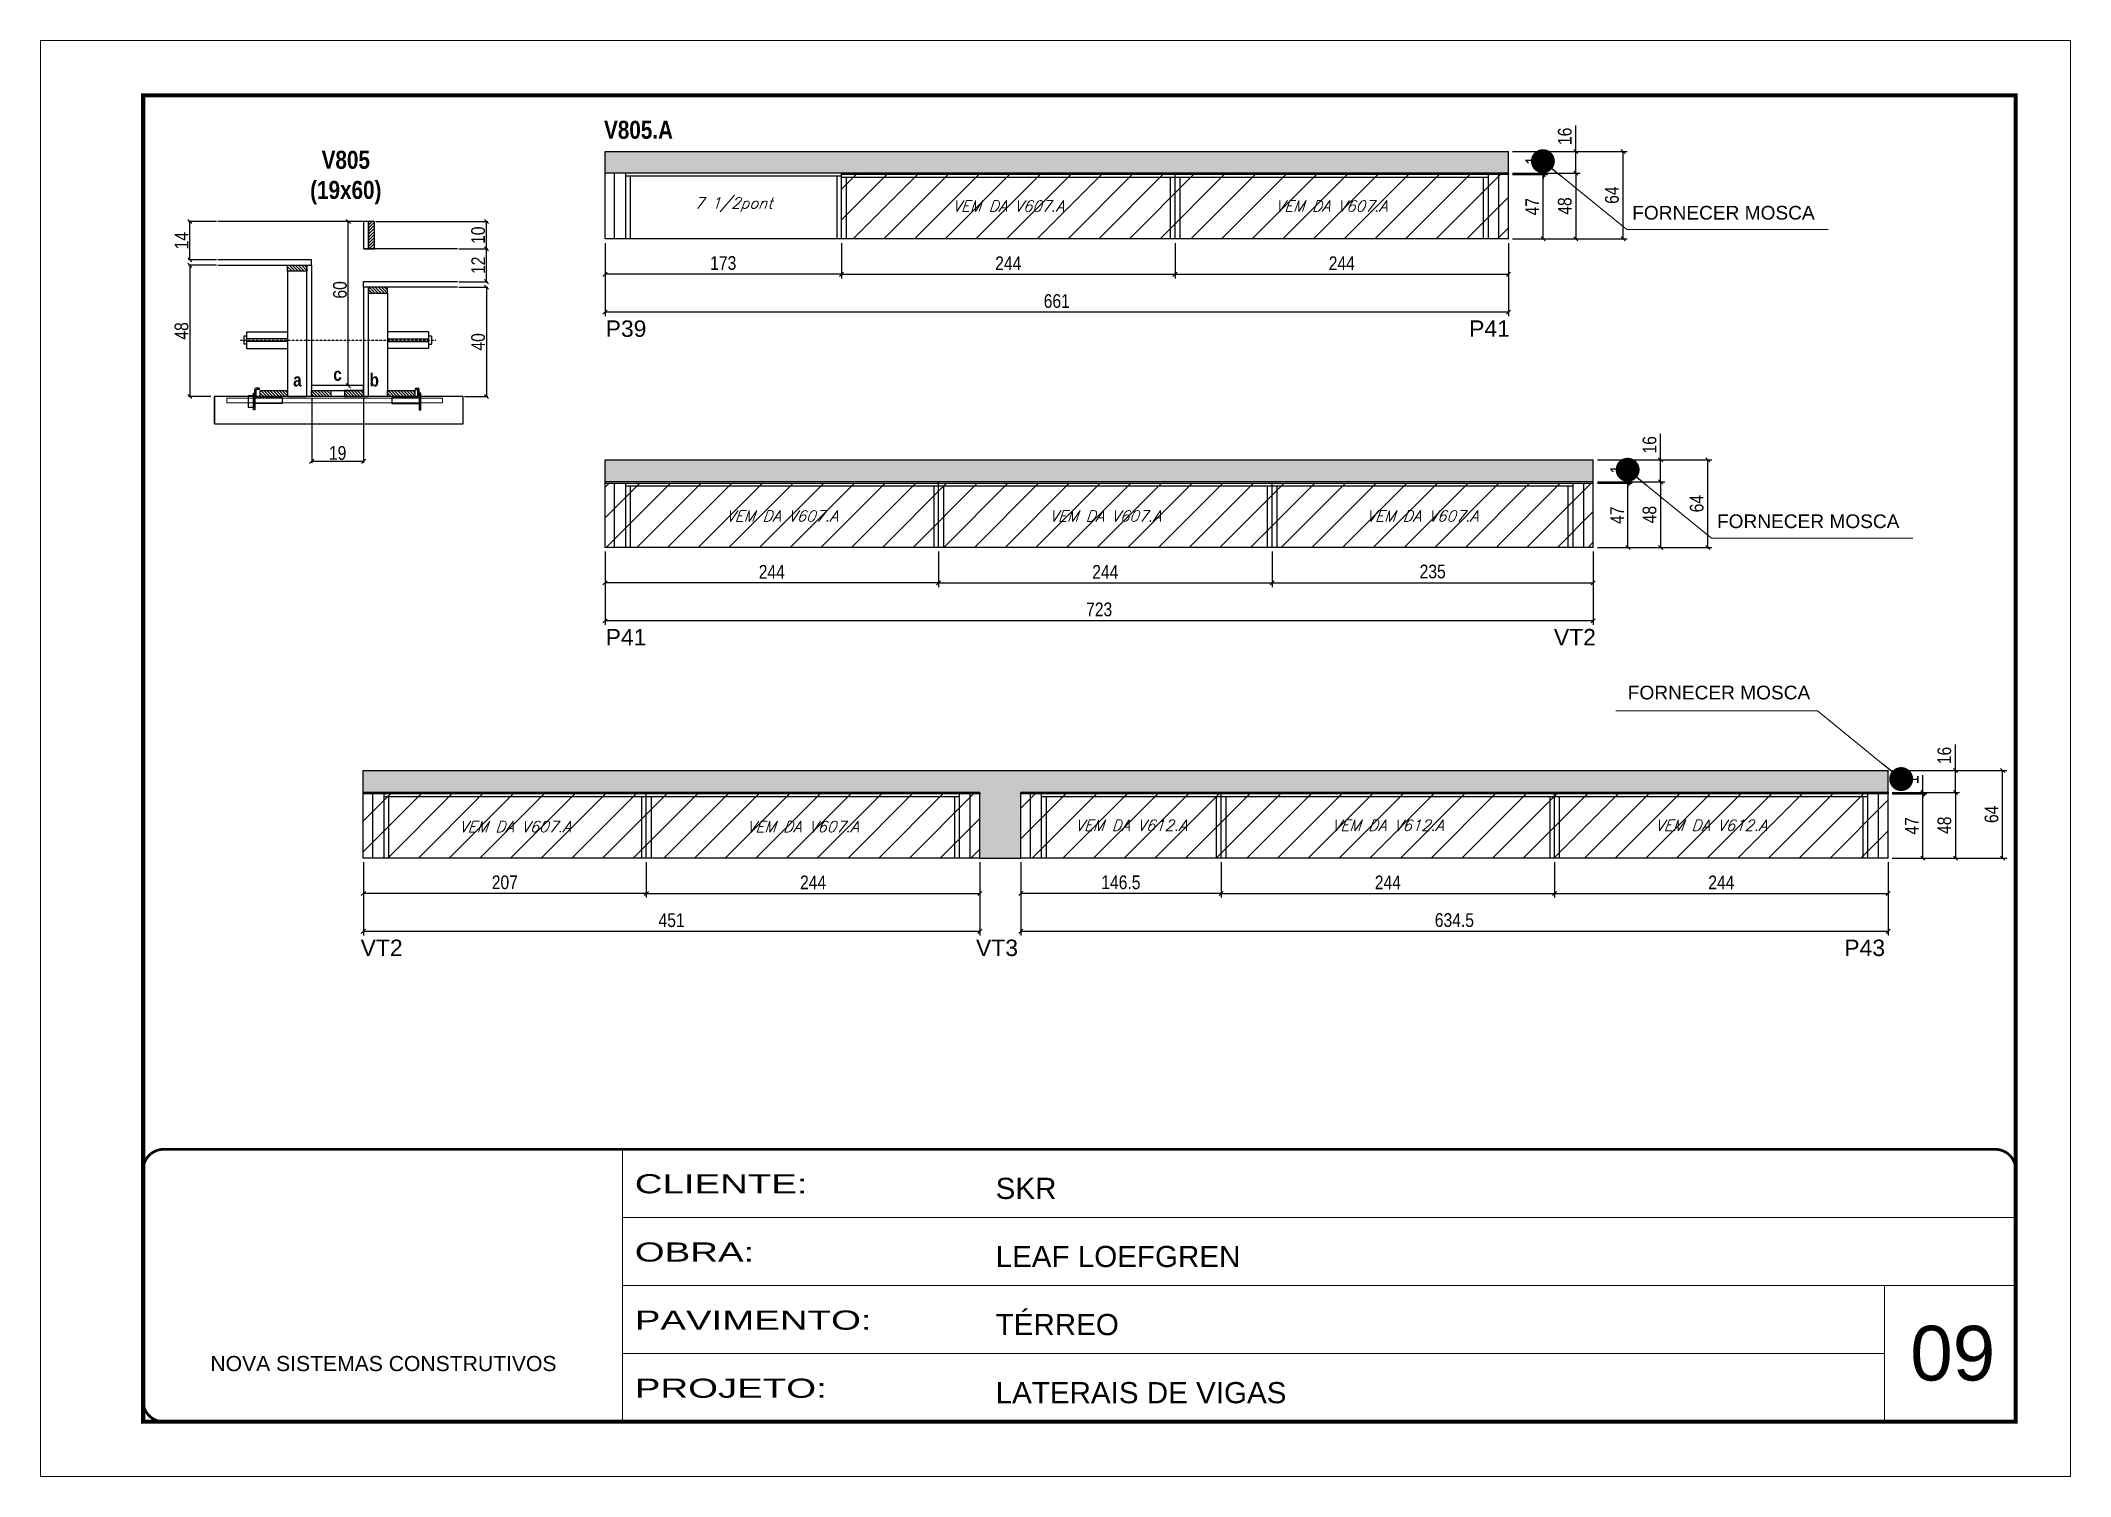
# Model space of a CAD drawing. Extents: x 3309 to 9590, y -2522 to 14608.
# Drawn here: x 3309 to 4794, y 11261 to 12311 of the extents above; entities that cross this region are included whole.
import ezdxf

# ---------------------------------------------------------------- set-up
doc = ezdxf.new("R2010")
doc.units = 0
for name, pattern in [('CONTINUO', [0]), ('DASHED', [0.75, 0.5, -0.25]), ('HIDDEN', [0.375, 0.25, -0.125])]:
    doc.linetypes.add(name, pattern=pattern)
for name, color, linetype in [('5', 5, 'Continuous'), ('barrote', 251, 'Continuous'), ('COTA', 241, 'Continuous'), ('detalhes', 4, 'Continuous'), ('NOMENCLATURA', 7, 'Continuous'), ('Painéis', 200, 'Continuous'), ('presilha', 1, 'Continuous'), ('SARR_2.2x10', 60, 'Continuous'), ('SARR_2.2x7', 40, 'Continuous'), ('SARR_3.5x7', 81, 'Continuous'), ('TENSOR', 3, 'Continuous'), ('texto', 7, 'Continuous')]:
    doc.layers.add(name, color=color, linetype=linetype)
for name, color, linetype, lineweight in [('CARIMBO', 255, 'Continuous', 9), ('CONCRETO', 251, 'Continuous', 25), ('Folhas', 255, 'Continuous', 9), ('Hachura', 251, 'Continuous', 9), ('SARRAFO DE PRESSAO', 251, 'DASHED', 9), ('SCO-___-LAJ', 2, 'Continuous', 0)]:
    doc.layers.add(name, color=color, linetype=linetype, lineweight=lineweight)
doc.styles.add('ARIAL', font='arial.ttf')
doc.styles.add('COTA TECNICA', font='techl___.ttf', dxfattribs={"height": 10})
doc.styles.add('COTA TECNICA 2X', font='techl___.ttf', dxfattribs={"height": 10})
doc.styles.add('Romans', font='romans.shx')
doc.styles.get("Standard").update_dxf_attribs({"font": 'arial.ttf'})
doc.styles.add('TECNICA', font='techb___.ttf', dxfattribs={"height": 10})
doc.styles.add('Tecnologia', font='')
doc.styles.get('Tecnologia').set_extended_font_data('Forgotten Futurist')
doc.dimstyles.new('3x', dxfattribs={"dimtxt": 10, "dimasz": 5, "dimexe": 7, "dimexo": 5, "dimgap": 4, "dimtad": 1, "dimdec": 4, "dimlfac": 0.333333, "dimdsep": 46, "dimtxsty": 'Standard', "dimblk": 'DOT', "dimcen": 0.09, "dimclrd": 1, "dimclre": 1, "dimclrt": 2, "dimadec": 0, "dimazin": 2, "dimtfac": 1, "dimtdec": 4, "dimtmove": 0, "dimatfit": 3, "dimldrblk": 'DOT', "dimfxl": 1, "dimtolj": 1, "dimtzin": 0, "dimlwd": 9, "dimlwe": 9, "dimarcsym": 0})
doc.dimstyles.new('PAINEL', dxfattribs={"dimtxt": 10, "dimasz": 3, "dimexe": 3, "dimexo": 3, "dimgap": 3, "dimtad": 1, "dimdec": 1, "dimzin": 12, "dimdsep": 46, "dimtxsty": 'COTA TECNICA', "dimblk1": 'OBLIQUE', "dimblk2": 'OBLIQUE', "dimsah": 1, "dimcen": 0.9, "dimclrd": 4, "dimclre": 4, "dimclrt": 240, "dimadec": 1, "dimazin": 3, "dimtfac": 1, "dimtdec": 1, "dimtmove": 0, "dimatfit": 3, "dimfxl": 1, "dimtolj": 1, "dimtzin": 12, "dimarcsym": 0})
doc.dimstyles.new('SECAO', dxfattribs={"dimscale": 0.333333, "dimtxt": 5, "dimasz": 9, "dimexe": 3, "dimexo": 3, "dimgap": 3, "dimtad": 1, "dimdec": 1, "dimlfac": 0.5, "dimzin": 12, "dimdsep": 46, "dimtxsty": 'COTA TECNICA 2X', "dimblk1": 'OBLIQUE', "dimblk2": 'OBLIQUE', "dimsah": 1, "dimcen": 0.9, "dimclrd": 4, "dimclre": 4, "dimclrt": 240, "dimadec": 1, "dimazin": 3, "dimtfac": 1, "dimtdec": 1, "dimtmove": 0, "dimatfit": 3, "dimfxl": 1, "dimtolj": 1, "dimtzin": 12, "dimarcsym": 0})
pattern_1 = [(135, (36743.1896, -111461.7255), (-1.122532015, -1.122532015), [])]

msp = doc.modelspace()

# ---------------------------------------------------------------- texts
at = {"layer": '5', "linetype": 'Continuous'}
for s, p in [('P39', (3722.76, 12094.08, 0)), ('P41', (4354.49, 12094.08, 0)), ('P41', (3722.76, 11868.42, 0)), ('VT2', (4416.49, 11868.42, 0)), ('VT2', (3543.5, 11641.27, 0)), ('VT3', (3993.73, 11641.27, 0)), ('P43', (4628.95, 11641.27, 0))]:
    msp.add_text(s, height=12, rotation=0.00004, dxfattribs=at).set_placement(p)
at = {"layer": 'CARIMBO', "style": 'ARIAL'}
for s, height, p in [('FORNECER MOSCA', 10, (4473.81, 12179.85, 0)), ('FORNECER MOSCA', 10, (4535.81, 11954.2, 0)), ('FORNECER MOSCA', 10, (4470.55, 11828.95, 0)), ('09', 40, (4677.23, 11330.85))]:
    msp.add_text(s, height=height, dxfattribs=at).set_placement(p)
at = {"layer": 'detalhes', "style": 'TECNICA'}
for s, p in [('a', (3494.18, 12057.81)), ('c', (3523.54, 12061.92)), ('b', (3550.15, 12057.79))]:
    msp.add_text(s, height=9.6, dxfattribs=at).set_placement(p)
at = {"layer": 'NOMENCLATURA', "style": 'TECNICA'}
msp.add_text('V805.A', height=13.2, dxfattribs=at).set_placement((3721.59, 12238.9, 0))
at = {"layer": 'NOMENCLATURA', "insert": (3532.65, 12230.14), "char_height": 13.2, "attachment_point": 2, "style": 'TECNICA'}
msp.add_mtext_dynamic_manual_height_columns('V805\\P(19x60)', width=300.2766, gutter_width=1, heights=[0], dxfattribs=at)
at = {"layer": 'texto', "color": 2, "char_height": 8, "attachment_point": 5, "style": 'Romans'}
for s, insert in [('{\\Q19;\\C256;7 1/2pont}', (3816.31, 12190.71, 0)), ('{\\Q19;\\C256;VEM DA V607.A}', (4017.31, 12189.71, 0)), ('{\\Q19;\\C256;VEM DA V607.A}', (4253.81, 12189.71, 0)), ('{\\Q19;\\C256;VEM DA V607.A}', (3851.81, 11963.06, 0)), ('{\\Q19;\\C256;VEM DA V607.A}', (4088.31, 11963.06, 0)), ('{\\Q19;\\C256;VEM DA V607.A}', (4320.31, 11963.06, 0)), ('{\\Q19;\\C256;VEM DA V607.A}', (3656.46, 11735.9, 0)), ('{\\Q19;\\C256;VEM DA V607.A}', (3866.96, 11735.9, 0)), ('{\\Q19;\\C256;VEM DA V612.A}', (4107.21, 11736.9, 0)), ('{\\Q19;\\C256;VEM DA V612.A}', (4294.96, 11736.9, 0)), ('{\\Q19;\\C256;VEM DA V612.A}', (4531.46, 11736.9, 0))]:
    msp.add_mtext(s, dxfattribs=dict(at, insert=insert))

# ---------------------------------------------------------------- blocks, each defined once
blk = doc.blocks.new('9999999999')
at = {"color": 30, "linetype": 'CONTINUO'}
for p, q in [((98564.6, 34230.2), (98564.6, 34429.4)), ((98564.6, 34379.6), (99584, 34379.6)), ((98564.6, 34329.8), (99488, 34329.8)), ((99584, 34329.8), (99488, 34329.8)), ((99488, 34329.8), (99488, 34230.2)), ((98564.6, 34280), (99488, 34280))]:
    blk.add_line(p, q, dxfattribs=at)
at = {"color": 30, "linetype": 'CONTINUO', "const_width": 2}
blk.add_lwpolyline([(99584, 34230.2), (99584, 34414.4, 0.414214), (99569, 34429.4), (98229, 34429.4, 0.414214), (98214, 34414.4), (98214, 34245.2, 0.414214), (98229, 34230.2), (99584, 34230.2)], format="xyb", dxfattribs=at)
at = {"layer": 'Folhas'}
blk.add_lwpolyline([(98139, 34190.2), (99624, 34190.2), (99624, 35240.2), (98139, 35240.2)], close=True, dxfattribs=at)
at = {"layer": 'Folhas', "color": 30, "const_width": 3}
blk.add_lwpolyline([(98214, 34230.2), (99584, 34230.2), (99584, 35200.2), (98214, 35200.2)], close=True, dxfattribs=at)
at = {"color": 7, "linetype": 'Continuous', "ltscale": 5, "style": 'ARIAL'}
for s, height, p in [('SKR', 15.48, (98837.7, 34393.1)), ('LEAF LOEFGREN', 15.483, (98837.7, 34343.3)), ('TÉRREO', 15.48, (98837.7, 34293.5)), ('NOVA SISTEMAS CONSTRUTIVOS', 11.059, (98263.2, 34267.2)), ('LATERAIS DE VIGAS', 15.483, (98837.7, 34243.7))]:
    blk.add_text(s, height=height, dxfattribs=at).set_placement(p)
at = {"layer": 'Folhas', "color": 7, "style": 'Tecnologia', "width": 1.5}
for s, p in [('CLIENTE:', (98573.7, 34397.2)), ('OBRA:', (98573.7, 34347.3)), ('PAVIMENTO:', (98573.7, 34297.5)), ('PROJETO:', (98573.7, 34247.7))]:
    blk.add_text(s, height=14, dxfattribs=at).set_placement(p)
blk = doc.blocks.new('_Oblique')
at = {"color": 0, "linetype": 'ByBlock', "lineweight": -2}
blk.add_line((-0.5, -0.5), (0.5, 0.5), dxfattribs=at)
blk = doc.blocks.new('*D1539')
at = {"layer": 'COTA', "color": 4, "lineweight": -2, "transparency": 16777216}
for p, q in [((3507.7, 12049.4), (3507.7, 12002)), ((3545.7, 12049.4), (3545.7, 12002)), ((3545.7, 12003), (3507.7, 12003))]:
    blk.add_line(p, q, dxfattribs=at)
at = {"layer": 'Defpoints', "color": 0, "transparency": 16777216}
for p in [(3507.7, 12050.4), (3545.7, 12050.4), (3507.7, 12003)]:
    blk.add_point(p, dxfattribs=at)
at = {"layer": 'COTA', "color": 4, "lineweight": -2, "transparency": 16777216, "xscale": 3, "yscale": 3, "zscale": 3, "rotation": 180}
blk.add_blockref('_Oblique', (3507.7, 12003), dxfattribs=at)
at = {"layer": 'COTA', "color": 4, "lineweight": -2, "transparency": 16777216, "xscale": 3, "yscale": 3, "zscale": 3}
blk.add_blockref('_Oblique', (3545.7, 12003), dxfattribs=at)
at = {"layer": 'COTA', "color": 240, "transparency": 16777216, "insert": (3526.7, 12009.1), "char_height": 10, "attachment_point": 5, "style": 'COTA TECNICA 2X'}
blk.add_mtext('\\A1;19', dxfattribs=at)
blk = doc.blocks.new('PRESILHA METÁLICA 1')
at = {"layer": 'presilha'}
for p, q in [((0, 13), (6, 13)), ((0, 13), (0, 0)), ((6, 0), (0, 0)), ((6, 15.5), (7.5, 15.5)), ((6, -2.5), (6, 15.5)), ((6, 13), (6, 0)), ((7.5, 10.6), (7.5, 19.9)), ((7.5, 15.5), (7.5, -2.5)), ((37.5, 4.1), (7.5, 4.1)), ((12, 21), (8.6, 21)), ((9, 11.6), (9, 18.9)), ((12, 19.5), (9.6, 19.5)), ((37.5, 11), (9.6, 11)), ((12, 21), (12, 19.5)), ((37.5, 11), (37.5, 4.1)), ((7.5, -2.5), (6, -2.5))]:
    blk.add_line(p, q, dxfattribs=at)
for centre, radius, start, end in [((8.6, 19.9), 1.14, 90, 180), ((9.6, 18.9), 0.57, 90, 180), ((9.6, 11.6), 0.57, 180, 270)]:
    blk.add_arc(centre, radius, start, end, dxfattribs=at)
blk = doc.blocks.new('PRESILHA METÁLICA 2')
at = {"layer": 'presilha'}
for p, q in [((-5.2, 23.5), (-5.2, 22)), ((-5.2, 23.5), (-1.9, 23.5)), ((-0.8, 14.6), (-0.8, 22.4)), ((-30.8, 13.5), (-30.8, 6.6)), ((-30.8, 13.5), (-2.8, 13.5)), ((-30.8, 6.6), (-0.8, 6.6)), ((-5.2, 22), (-2.8, 22)), ((-2.2, 14.1), (-2.2, 21.4)), ((0.8, 18), (-0.8, 18)), ((-0.8, 18), (-0.8, 0)), ((-0.8, 0), (0.8, 0)), ((0.8, 0), (0.8, 18))]:
    blk.add_line(p, q, dxfattribs=at)
for centre, radius, start, end in [((-1.9, 22.4), 1.14, 0, 90), ((-2.8, 21.4), 0.57, 0, 90), ((-2.8, 14.1), 0.57, 270, 0)]:
    blk.add_arc(centre, radius, start, end, dxfattribs=at)
blk = doc.blocks.new('*D1540')
at = {"layer": 'COTA', "color": 4, "lineweight": -2, "transparency": 16777216}
for p, q in [((3438, 12146.4), (3417.6, 12146.4)), ((3418.6, 12146.4), (3418.6, 12050.4)), ((3433.8, 12050.4), (3417.6, 12050.4))]:
    blk.add_line(p, q, dxfattribs=at)
at = {"layer": 'Defpoints', "color": 0, "transparency": 16777216}
for p in [(3439, 12146.4), (3418.6, 12050.4), (3434.8, 12050.4)]:
    blk.add_point(p, dxfattribs=at)
at = {"layer": 'COTA', "color": 4, "lineweight": -2, "transparency": 16777216, "xscale": 3, "yscale": 3, "zscale": 3}
for p, rotation in [((3418.6, 12146.4), 90), ((3418.6, 12050.4), 270)]:
    blk.add_blockref('_Oblique', p, dxfattribs=dict(at, rotation=rotation))
at = {"layer": 'COTA', "color": 240, "transparency": 16777216, "insert": (3412.5, 12098.4), "char_height": 10, "attachment_point": 5, "rotation": 90, "style": 'COTA TECNICA 2X'}
blk.add_mtext('\\A1;48', dxfattribs=at)
blk = doc.blocks.new('*D1541')
at = {"layer": 'COTA', "color": 4, "lineweight": -2, "transparency": 16777216}
for p, q in [((3615.3, 12130.4), (3636.6, 12130.4)), ((3635.6, 12130.4), (3635.6, 12050.4)), ((3619.5, 12050.4), (3636.6, 12050.4))]:
    blk.add_line(p, q, dxfattribs=at)
at = {"layer": 'Defpoints', "color": 0, "transparency": 16777216}
for p in [(3614.3, 12130.4), (3618.5, 12050.4), (3635.6, 12050.4)]:
    blk.add_point(p, dxfattribs=at)
at = {"layer": 'COTA', "color": 4, "lineweight": -2, "transparency": 16777216, "xscale": 3, "yscale": 3, "zscale": 3}
for p, rotation in [((3635.6, 12130.4), 90), ((3635.6, 12050.4), 270)]:
    blk.add_blockref('_Oblique', p, dxfattribs=dict(at, rotation=rotation))
at = {"layer": 'COTA', "color": 240, "transparency": 16777216, "insert": (3629.5, 12090.4), "char_height": 10, "attachment_point": 5, "rotation": 90, "style": 'COTA TECNICA 2X'}
blk.add_mtext('\\A1;40', dxfattribs=at)
blk = doc.blocks.new('*D1542')
at = {"layer": 'COTA', "color": 4, "lineweight": -2, "transparency": 16777216}
for p, q in [((3544.7, 12178.4), (3533.5, 12178.4)), ((3534.5, 12058.4), (3534.5, 12178.4)), ((3544.7, 12058.4), (3533.5, 12058.4))]:
    blk.add_line(p, q, dxfattribs=at)
at = {"layer": 'Defpoints', "color": 0, "transparency": 16777216}
for p in [(3534.5, 12178.4), (3545.7, 12178.4), (3545.7, 12058.4)]:
    blk.add_point(p, dxfattribs=at)
at = {"layer": 'COTA', "color": 4, "lineweight": -2, "transparency": 16777216, "xscale": 3, "yscale": 3, "zscale": 3}
for p, rotation in [((3534.5, 12178.4), 90), ((3534.5, 12058.4), 270)]:
    blk.add_blockref('_Oblique', p, dxfattribs=dict(at, rotation=rotation))
at = {"layer": 'COTA', "color": 240, "transparency": 16777216, "insert": (3528.4, 12128.4), "char_height": 10, "attachment_point": 5, "rotation": 90, "style": 'COTA TECNICA 2X'}
blk.add_mtext('\\A1;60', dxfattribs=at)
blk = doc.blocks.new('*D1543')
at = {"layer": 'COTA', "color": 4, "lineweight": -2, "transparency": 16777216}
for p, q in [((3615.3, 12158.4), (3636.6, 12158.4)), ((3635.6, 12134.4), (3635.6, 12158.4)), ((3615.3, 12134.4), (3636.6, 12134.4))]:
    blk.add_line(p, q, dxfattribs=at)
at = {"layer": 'Defpoints', "color": 0, "transparency": 16777216}
for p in [(3614.3, 12158.4), (3635.6, 12158.4), (3614.3, 12134.4)]:
    blk.add_point(p, dxfattribs=at)
at = {"layer": 'COTA', "color": 4, "lineweight": -2, "transparency": 16777216, "xscale": 3, "yscale": 3, "zscale": 3}
for p, rotation in [((3635.6, 12158.4), 90), ((3635.6, 12134.4), 270)]:
    blk.add_blockref('_Oblique', p, dxfattribs=dict(at, rotation=rotation))
at = {"layer": 'COTA', "color": 240, "transparency": 16777216, "insert": (3629.5, 12146.4), "char_height": 10, "attachment_point": 5, "rotation": 90, "style": 'COTA TECNICA 2X'}
blk.add_mtext('\\A1;12', dxfattribs=at)
blk = doc.blocks.new('*D1544')
at = {"layer": 'COTA', "color": 4, "lineweight": -2, "transparency": 16777216}
for p, q in [((3438, 12178.4), (3417.6, 12178.4)), ((3418.6, 12150.4), (3418.6, 12178.4)), ((3438, 12150.4), (3417.6, 12150.4))]:
    blk.add_line(p, q, dxfattribs=at)
at = {"layer": 'Defpoints', "color": 0, "transparency": 16777216}
for p in [(3418.6, 12178.4), (3439, 12178.4), (3439, 12150.4)]:
    blk.add_point(p, dxfattribs=at)
at = {"layer": 'COTA', "color": 4, "lineweight": -2, "transparency": 16777216, "xscale": 3, "yscale": 3, "zscale": 3}
for p, rotation in [((3418.6, 12178.4), 90), ((3418.6, 12150.4), 270)]:
    blk.add_blockref('_Oblique', p, dxfattribs=dict(at, rotation=rotation))
at = {"layer": 'COTA', "color": 240, "transparency": 16777216, "insert": (3412.5, 12164.4), "char_height": 10, "attachment_point": 5, "rotation": 90, "style": 'COTA TECNICA 2X'}
blk.add_mtext('\\A1;14', dxfattribs=at)
blk = doc.blocks.new('*D1545')
at = {"layer": 'COTA', "color": 4, "lineweight": -2, "transparency": 16777216}
for p, q in [((3554.7, 12178.4), (3636.6, 12178.4)), ((3635.6, 12158.4), (3635.6, 12178.4)), ((3615.3, 12158.4), (3636.6, 12158.4))]:
    blk.add_line(p, q, dxfattribs=at)
at = {"layer": 'Defpoints', "color": 0, "transparency": 16777216}
for p in [(3553.7, 12178.4), (3635.6, 12178.4), (3614.3, 12158.4)]:
    blk.add_point(p, dxfattribs=at)
at = {"layer": 'COTA', "color": 4, "lineweight": -2, "transparency": 16777216, "xscale": 3, "yscale": 3, "zscale": 3}
for p, rotation in [((3635.6, 12178.4), 90), ((3635.6, 12158.4), 270)]:
    blk.add_blockref('_Oblique', p, dxfattribs=dict(at, rotation=rotation))
at = {"layer": 'COTA', "color": 240, "transparency": 16777216, "insert": (3629.5, 12168.4), "char_height": 10, "attachment_point": 5, "rotation": 90, "style": 'COTA TECNICA 2X'}
blk.add_mtext('\\A1;10', dxfattribs=at)
blk = doc.blocks.new('*D1546')
at = {"layer": 'COTA', "color": 4, "linetype": 'ByBlock', "lineweight": -2, "transparency": 16777216}
for p, q in [((3722.3, 12162.7), (3722.3, 12136.8)), ((3895.3, 12162.7), (3895.3, 12136.8)), ((3895.3, 12139.8), (3722.3, 12139.8))]:
    blk.add_line(p, q, dxfattribs=at)
at = {"layer": 'Defpoints', "color": 0, "linetype": 'ByBlock', "transparency": 16777216}
for p in [(3722.3, 12165.7), (3895.3, 12165.7), (3722.3, 12139.8)]:
    blk.add_point(p, dxfattribs=at)
at = {"layer": 'COTA', "color": 4, "linetype": 'ByBlock', "lineweight": -2, "transparency": 16777216, "xscale": 3, "yscale": 3, "zscale": 3, "rotation": 180}
blk.add_blockref('_Oblique', (3722.3, 12139.8), dxfattribs=at)
at = {"layer": 'COTA', "color": 4, "linetype": 'ByBlock', "lineweight": -2, "transparency": 16777216, "xscale": 3, "yscale": 3, "zscale": 3}
blk.add_blockref('_Oblique', (3895.3, 12139.8), dxfattribs=at)
at = {"layer": 'COTA', "color": 240, "linetype": 'ByBlock', "transparency": 16777216, "insert": (3808.8, 12148), "char_height": 10, "attachment_point": 5, "style": 'COTA TECNICA'}
blk.add_mtext('\\A1;173', dxfattribs=at)
blk = doc.blocks.new('*D1549')
at = {"layer": 'COTA', "color": 4, "linetype": 'ByBlock', "lineweight": -2, "transparency": 16777216}
for p, q in [((3722.3, 12162.7), (3722.3, 12109.1)), ((4383.3, 12162.7), (4383.3, 12109.1)), ((4383.3, 12112.1), (3722.3, 12112.1))]:
    blk.add_line(p, q, dxfattribs=at)
at = {"layer": 'Defpoints', "color": 0, "linetype": 'ByBlock', "transparency": 16777216}
for p in [(3722.3, 12165.7), (4383.3, 12165.7), (3722.3, 12112.1)]:
    blk.add_point(p, dxfattribs=at)
at = {"layer": 'COTA', "color": 4, "linetype": 'ByBlock', "lineweight": -2, "transparency": 16777216, "xscale": 3, "yscale": 3, "zscale": 3, "rotation": 180}
blk.add_blockref('_Oblique', (3722.3, 12112.1), dxfattribs=at)
at = {"layer": 'COTA', "color": 4, "linetype": 'ByBlock', "lineweight": -2, "transparency": 16777216, "xscale": 3, "yscale": 3, "zscale": 3}
blk.add_blockref('_Oblique', (4383.3, 12112.1), dxfattribs=at)
at = {"layer": 'COTA', "color": 240, "linetype": 'ByBlock', "transparency": 16777216, "insert": (4052.8, 12120.2), "char_height": 10, "attachment_point": 5, "style": 'COTA TECNICA'}
blk.add_mtext('\\A1;661', dxfattribs=at)
blk = doc.blocks.new('*D1547')
at = {"layer": 'COTA', "color": 4, "lineweight": -2, "transparency": 16777216}
for p, q in [((3895.3, 12162.7), (3895.3, 12136.8)), ((4139.3, 12162.7), (4139.3, 12136.8)), ((3895.3, 12139.8), (4139.3, 12139.8))]:
    blk.add_line(p, q, dxfattribs=at)
at = {"layer": 'Defpoints', "color": 0, "transparency": 16777216}
for p in [(3895.3, 12165.7, 0), (4139.3, 12165.7, 0), (4139.3, 12139.8)]:
    blk.add_point(p, dxfattribs=at)
at = {"layer": 'COTA', "color": 4, "lineweight": -2, "transparency": 16777216, "xscale": 3, "yscale": 3, "zscale": 3, "rotation": 180}
blk.add_blockref('_Oblique', (3895.3, 12139.8), dxfattribs=at)
at = {"layer": 'COTA', "color": 4, "lineweight": -2, "transparency": 16777216, "xscale": 3, "yscale": 3, "zscale": 3}
blk.add_blockref('_Oblique', (4139.3, 12139.8), dxfattribs=at)
at = {"layer": 'COTA', "color": 240, "transparency": 16777216, "insert": (4017.3, 12147.9), "char_height": 10, "attachment_point": 5, "style": 'COTA TECNICA'}
blk.add_mtext('\\A1;244', dxfattribs=at)
blk = doc.blocks.new('*D1550')
at = {"layer": 'COTA', "color": 4, "lineweight": -2, "transparency": 16777216}
for p, q in [((4139.3, 12162.7), (4139.3, 12136.8)), ((4383.3, 12162.7), (4383.3, 12136.8)), ((4139.3, 12139.8), (4383.3, 12139.8))]:
    blk.add_line(p, q, dxfattribs=at)
at = {"layer": 'Defpoints', "color": 0, "transparency": 16777216}
for p in [(4139.3, 12165.7, 0), (4383.3, 12165.7, 0), (4383.3, 12139.8)]:
    blk.add_point(p, dxfattribs=at)
at = {"layer": 'COTA', "color": 4, "lineweight": -2, "transparency": 16777216, "xscale": 3, "yscale": 3, "zscale": 3, "rotation": 180}
blk.add_blockref('_Oblique', (4139.3, 12139.8), dxfattribs=at)
at = {"layer": 'COTA', "color": 4, "lineweight": -2, "transparency": 16777216, "xscale": 3, "yscale": 3, "zscale": 3}
blk.add_blockref('_Oblique', (4383.3, 12139.8), dxfattribs=at)
at = {"layer": 'COTA', "color": 240, "transparency": 16777216, "insert": (4261.3, 12147.9), "char_height": 10, "attachment_point": 5, "style": 'COTA TECNICA'}
blk.add_mtext('\\A1;244', dxfattribs=at)
blk = doc.blocks.new('*D1553')
at = {"layer": 'COTA', "color": 4, "linetype": 'ByBlock', "lineweight": -2, "transparency": 16777216}
for p, q in [((3722.3, 11937.1), (3722.3, 11911.1)), ((3966.3, 11937.1), (3966.3, 11911.1)), ((3966.3, 11914.1), (3722.3, 11914.1))]:
    blk.add_line(p, q, dxfattribs=at)
at = {"layer": 'Defpoints', "color": 0, "linetype": 'ByBlock', "transparency": 16777216}
for p in [(3722.3, 11940.1), (3966.3, 11940.1), (3722.3, 11914.1)]:
    blk.add_point(p, dxfattribs=at)
at = {"layer": 'COTA', "color": 4, "linetype": 'ByBlock', "lineweight": -2, "transparency": 16777216, "xscale": 3, "yscale": 3, "zscale": 3, "rotation": 180}
blk.add_blockref('_Oblique', (3722.3, 11914.1), dxfattribs=at)
at = {"layer": 'COTA', "color": 4, "linetype": 'ByBlock', "lineweight": -2, "transparency": 16777216, "xscale": 3, "yscale": 3, "zscale": 3}
blk.add_blockref('_Oblique', (3966.3, 11914.1), dxfattribs=at)
at = {"layer": 'COTA', "color": 240, "linetype": 'ByBlock', "transparency": 16777216, "insert": (3844.3, 11922.2), "char_height": 10, "attachment_point": 5, "style": 'COTA TECNICA'}
blk.add_mtext('\\A1;244', dxfattribs=at)
blk = doc.blocks.new('*D1559')
at = {"layer": 'COTA', "color": 4, "linetype": 'ByBlock', "lineweight": -2, "transparency": 16777216}
for p, q in [((3722.3, 11937.1), (3722.3, 11883.4)), ((4445.3, 11937.1), (4445.3, 11883.4)), ((4445.3, 11886.4), (3722.3, 11886.4))]:
    blk.add_line(p, q, dxfattribs=at)
at = {"layer": 'Defpoints', "color": 0, "linetype": 'ByBlock', "transparency": 16777216}
for p in [(3722.3, 11940.1), (4445.3, 11940.1), (3722.3, 11886.4)]:
    blk.add_point(p, dxfattribs=at)
at = {"layer": 'COTA', "color": 4, "linetype": 'ByBlock', "lineweight": -2, "transparency": 16777216, "xscale": 3, "yscale": 3, "zscale": 3, "rotation": 180}
blk.add_blockref('_Oblique', (3722.3, 11886.4), dxfattribs=at)
at = {"layer": 'COTA', "color": 4, "linetype": 'ByBlock', "lineweight": -2, "transparency": 16777216, "xscale": 3, "yscale": 3, "zscale": 3}
blk.add_blockref('_Oblique', (4445.3, 11886.4), dxfattribs=at)
at = {"layer": 'COTA', "color": 240, "linetype": 'ByBlock', "transparency": 16777216, "insert": (4083.8, 11894.7), "char_height": 10, "attachment_point": 5, "style": 'COTA TECNICA'}
blk.add_mtext('\\A1;723', dxfattribs=at)
blk = doc.blocks.new('*D1554')
at = {"layer": 'COTA', "color": 4, "lineweight": -2, "transparency": 16777216}
for p, q in [((3966.3, 11937.1), (3966.3, 11911.1)), ((4210.3, 11937.1), (4210.3, 11911.1)), ((3966.3, 11914.1), (4210.3, 11914.1))]:
    blk.add_line(p, q, dxfattribs=at)
at = {"layer": 'Defpoints', "color": 0, "transparency": 16777216}
for p in [(3966.3, 11940.1, 0), (4210.3, 11940.1, 0), (4210.3, 11914.1)]:
    blk.add_point(p, dxfattribs=at)
at = {"layer": 'COTA', "color": 4, "lineweight": -2, "transparency": 16777216, "xscale": 3, "yscale": 3, "zscale": 3, "rotation": 180}
blk.add_blockref('_Oblique', (3966.3, 11914.1), dxfattribs=at)
at = {"layer": 'COTA', "color": 4, "lineweight": -2, "transparency": 16777216, "xscale": 3, "yscale": 3, "zscale": 3}
blk.add_blockref('_Oblique', (4210.3, 11914.1), dxfattribs=at)
at = {"layer": 'COTA', "color": 240, "transparency": 16777216, "insert": (4088.3, 11922.2), "char_height": 10, "attachment_point": 5, "style": 'COTA TECNICA'}
blk.add_mtext('\\A1;244', dxfattribs=at)
blk = doc.blocks.new('*D1556')
at = {"layer": 'COTA', "color": 4, "lineweight": -2, "transparency": 16777216}
for p, q in [((4210.3, 11937.1), (4210.3, 11911.1)), ((4445.3, 11937.1), (4445.3, 11911.1)), ((4210.3, 11914.1), (4445.3, 11914.1))]:
    blk.add_line(p, q, dxfattribs=at)
at = {"layer": 'Defpoints', "color": 0, "transparency": 16777216}
for p in [(4210.3, 11940.1, 0), (4445.3, 11940.1, 0), (4445.3, 11914.1)]:
    blk.add_point(p, dxfattribs=at)
at = {"layer": 'COTA', "color": 4, "lineweight": -2, "transparency": 16777216, "xscale": 3, "yscale": 3, "zscale": 3, "rotation": 180}
blk.add_blockref('_Oblique', (4210.3, 11914.1), dxfattribs=at)
at = {"layer": 'COTA', "color": 4, "lineweight": -2, "transparency": 16777216, "xscale": 3, "yscale": 3, "zscale": 3}
blk.add_blockref('_Oblique', (4445.3, 11914.1), dxfattribs=at)
at = {"layer": 'COTA', "color": 240, "transparency": 16777216, "insert": (4327.8, 11922.4), "char_height": 10, "attachment_point": 5, "style": 'COTA TECNICA'}
blk.add_mtext('\\A1;235', dxfattribs=at)
blk = doc.blocks.new('*D1560')
at = {"layer": 'COTA', "color": 4, "linetype": 'ByBlock', "lineweight": -2, "transparency": 16777216}
for p, q in [((3545.5, 11709.9), (3545.5, 11684)), ((3752.5, 11709.9), (3752.5, 11684)), ((3752.5, 11687), (3545.5, 11687))]:
    blk.add_line(p, q, dxfattribs=at)
at = {"layer": 'Defpoints', "color": 0, "linetype": 'ByBlock', "transparency": 16777216}
for p in [(3545.5, 11712.9), (3752.5, 11712.9), (3545.5, 11687)]:
    blk.add_point(p, dxfattribs=at)
at = {"layer": 'COTA', "color": 4, "linetype": 'ByBlock', "lineweight": -2, "transparency": 16777216, "xscale": 3, "yscale": 3, "zscale": 3, "rotation": 180}
blk.add_blockref('_Oblique', (3545.5, 11687), dxfattribs=at)
at = {"layer": 'COTA', "color": 4, "linetype": 'ByBlock', "lineweight": -2, "transparency": 16777216, "xscale": 3, "yscale": 3, "zscale": 3}
blk.add_blockref('_Oblique', (3752.5, 11687), dxfattribs=at)
at = {"layer": 'COTA', "color": 240, "linetype": 'ByBlock', "transparency": 16777216, "insert": (3649, 11695.1), "char_height": 10, "attachment_point": 5, "style": 'COTA TECNICA'}
blk.add_mtext('\\A1;207', dxfattribs=at)
blk = doc.blocks.new('*D1562')
at = {"layer": 'COTA', "color": 4, "linetype": 'ByBlock', "lineweight": -2, "transparency": 16777216}
for p, q in [((3545.5, 11709.9), (3545.5, 11656.3)), ((3996.5, 11709.9), (3996.5, 11656.3)), ((3996.5, 11659.3), (3545.5, 11659.3))]:
    blk.add_line(p, q, dxfattribs=at)
at = {"layer": 'Defpoints', "color": 0, "linetype": 'ByBlock', "transparency": 16777216}
for p in [(3545.5, 11712.9), (3996.5, 11712.9), (3545.5, 11659.3)]:
    blk.add_point(p, dxfattribs=at)
at = {"layer": 'COTA', "color": 4, "linetype": 'ByBlock', "lineweight": -2, "transparency": 16777216, "xscale": 3, "yscale": 3, "zscale": 3, "rotation": 180}
blk.add_blockref('_Oblique', (3545.5, 11659.3), dxfattribs=at)
at = {"layer": 'COTA', "color": 4, "linetype": 'ByBlock', "lineweight": -2, "transparency": 16777216, "xscale": 3, "yscale": 3, "zscale": 3}
blk.add_blockref('_Oblique', (3996.5, 11659.3), dxfattribs=at)
at = {"layer": 'COTA', "color": 240, "linetype": 'ByBlock', "transparency": 16777216, "insert": (3771, 11667.4), "char_height": 10, "attachment_point": 5, "style": 'COTA TECNICA'}
blk.add_mtext('\\A1;451', dxfattribs=at)
blk = doc.blocks.new('*D1561')
at = {"layer": 'COTA', "color": 4, "lineweight": -2, "transparency": 16777216}
for p, q in [((3752.5, 11709.9), (3752.5, 11684)), ((3996.5, 11709.9), (3996.5, 11684)), ((3752.5, 11687), (3996.5, 11687))]:
    blk.add_line(p, q, dxfattribs=at)
at = {"layer": 'Defpoints', "color": 0, "transparency": 16777216}
for p in [(3752.5, 11712.9, 0), (3996.5, 11712.9, 0), (3996.5, 11687)]:
    blk.add_point(p, dxfattribs=at)
at = {"layer": 'COTA', "color": 4, "lineweight": -2, "transparency": 16777216, "xscale": 3, "yscale": 3, "zscale": 3, "rotation": 180}
blk.add_blockref('_Oblique', (3752.5, 11687), dxfattribs=at)
at = {"layer": 'COTA', "color": 4, "lineweight": -2, "transparency": 16777216, "xscale": 3, "yscale": 3, "zscale": 3}
blk.add_blockref('_Oblique', (3996.5, 11687), dxfattribs=at)
at = {"layer": 'COTA', "color": 240, "transparency": 16777216, "insert": (3874.5, 11695.1), "char_height": 10, "attachment_point": 5, "style": 'COTA TECNICA'}
blk.add_mtext('\\A1;244', dxfattribs=at)
blk = doc.blocks.new('*D1563')
at = {"layer": 'COTA', "color": 4, "linetype": 'ByBlock', "lineweight": -2, "transparency": 16777216}
for p, q in [((4026.5, 11709.9), (4026.5, 11684)), ((4173, 11709.9), (4173, 11684)), ((4173, 11687), (4026.5, 11687))]:
    blk.add_line(p, q, dxfattribs=at)
at = {"layer": 'Defpoints', "color": 0, "linetype": 'ByBlock', "transparency": 16777216}
for p in [(4026.5, 11712.9), (4173, 11712.9), (4026.5, 11687)]:
    blk.add_point(p, dxfattribs=at)
at = {"layer": 'COTA', "color": 4, "linetype": 'ByBlock', "lineweight": -2, "transparency": 16777216, "xscale": 3, "yscale": 3, "zscale": 3, "rotation": 180}
blk.add_blockref('_Oblique', (4026.5, 11687), dxfattribs=at)
at = {"layer": 'COTA', "color": 4, "linetype": 'ByBlock', "lineweight": -2, "transparency": 16777216, "xscale": 3, "yscale": 3, "zscale": 3}
blk.add_blockref('_Oblique', (4173, 11687), dxfattribs=at)
at = {"layer": 'COTA', "color": 240, "linetype": 'ByBlock', "transparency": 16777216, "insert": (4099.7, 11695.1), "char_height": 10, "attachment_point": 5, "style": 'COTA TECNICA'}
blk.add_mtext('\\A1;146.5', dxfattribs=at)
blk = doc.blocks.new('*D1566')
at = {"layer": 'COTA', "color": 4, "linetype": 'ByBlock', "lineweight": -2, "transparency": 16777216}
for p, q in [((4026.5, 11709.9), (4026.5, 11656.3)), ((4661, 11709.9), (4661, 11656.3)), ((4661, 11659.3), (4026.5, 11659.3))]:
    blk.add_line(p, q, dxfattribs=at)
at = {"layer": 'Defpoints', "color": 0, "linetype": 'ByBlock', "transparency": 16777216}
for p in [(4026.5, 11712.9), (4661, 11712.9), (4026.5, 11659.3)]:
    blk.add_point(p, dxfattribs=at)
at = {"layer": 'COTA', "color": 4, "linetype": 'ByBlock', "lineweight": -2, "transparency": 16777216, "xscale": 3, "yscale": 3, "zscale": 3, "rotation": 180}
blk.add_blockref('_Oblique', (4026.5, 11659.3), dxfattribs=at)
at = {"layer": 'COTA', "color": 4, "linetype": 'ByBlock', "lineweight": -2, "transparency": 16777216, "xscale": 3, "yscale": 3, "zscale": 3}
blk.add_blockref('_Oblique', (4661, 11659.3), dxfattribs=at)
at = {"layer": 'COTA', "color": 240, "linetype": 'ByBlock', "transparency": 16777216, "insert": (4343.7, 11667.5), "char_height": 10, "attachment_point": 5, "style": 'COTA TECNICA'}
blk.add_mtext('\\A1;634.5', dxfattribs=at)
blk = doc.blocks.new('*D1564')
at = {"layer": 'COTA', "color": 4, "lineweight": -2, "transparency": 16777216}
for p, q in [((4173, 11709.9), (4173, 11684)), ((4417, 11709.9), (4417, 11684)), ((4173, 11687), (4417, 11687))]:
    blk.add_line(p, q, dxfattribs=at)
at = {"layer": 'Defpoints', "color": 0, "transparency": 16777216}
for p in [(4173, 11712.9, 0), (4417, 11712.9, 0), (4417, 11687)]:
    blk.add_point(p, dxfattribs=at)
at = {"layer": 'COTA', "color": 4, "lineweight": -2, "transparency": 16777216, "xscale": 3, "yscale": 3, "zscale": 3, "rotation": 180}
blk.add_blockref('_Oblique', (4173, 11687), dxfattribs=at)
at = {"layer": 'COTA', "color": 4, "lineweight": -2, "transparency": 16777216, "xscale": 3, "yscale": 3, "zscale": 3}
blk.add_blockref('_Oblique', (4417, 11687), dxfattribs=at)
at = {"layer": 'COTA', "color": 240, "transparency": 16777216, "insert": (4295, 11695.1), "char_height": 10, "attachment_point": 5, "style": 'COTA TECNICA'}
blk.add_mtext('\\A1;244', dxfattribs=at)
blk = doc.blocks.new('*D1567')
at = {"layer": 'COTA', "color": 4, "lineweight": -2, "transparency": 16777216}
for p, q in [((4417, 11709.9), (4417, 11684)), ((4661, 11709.9), (4661, 11684)), ((4417, 11687), (4661, 11687))]:
    blk.add_line(p, q, dxfattribs=at)
at = {"layer": 'Defpoints', "color": 0, "transparency": 16777216}
for p in [(4417, 11712.9, 0), (4661, 11712.9, 0), (4661, 11687)]:
    blk.add_point(p, dxfattribs=at)
at = {"layer": 'COTA', "color": 4, "lineweight": -2, "transparency": 16777216, "xscale": 3, "yscale": 3, "zscale": 3, "rotation": 180}
blk.add_blockref('_Oblique', (4417, 11687), dxfattribs=at)
at = {"layer": 'COTA', "color": 4, "lineweight": -2, "transparency": 16777216, "xscale": 3, "yscale": 3, "zscale": 3}
blk.add_blockref('_Oblique', (4661, 11687), dxfattribs=at)
at = {"layer": 'COTA', "color": 240, "transparency": 16777216, "insert": (4539, 11695.1), "char_height": 10, "attachment_point": 5, "style": 'COTA TECNICA'}
blk.add_mtext('\\A1;244', dxfattribs=at)
blk = doc.blocks.new('*D2664')
at = {"layer": 'COTA', "color": 4, "lineweight": -2, "transparency": 16777216}
for p, q in [((4448.3, 11988.1), (4497.6, 11988.1)), ((4494.6, 11988.1), (4494.6, 11940.1)), ((4448.3, 11940.1), (4497.6, 11940.1))]:
    blk.add_line(p, q, dxfattribs=at)
at = {"layer": 'Defpoints', "color": 0, "transparency": 16777216}
for p in [(4445.3, 11988.1, 0), (4445.3, 11940.1, 0), (4494.6, 11940.1)]:
    blk.add_point(p, dxfattribs=at)
at = {"layer": 'COTA', "color": 4, "lineweight": -2, "transparency": 16777216, "xscale": 3, "yscale": 3, "zscale": 3}
for p, rotation in [((4494.6, 11988.1), 90), ((4494.6, 11940.1), 270)]:
    blk.add_blockref('_Oblique', p, dxfattribs=dict(at, rotation=rotation))
at = {"layer": 'COTA', "color": 240, "transparency": 16777216, "insert": (4486.5, 11964.1), "char_height": 10, "attachment_point": 5, "rotation": 90, "style": 'COTA TECNICA'}
blk.add_mtext('\\A1;48', dxfattribs=at)
blk = doc.blocks.new('*D2665')
at = {"layer": 'COTA', "color": 4, "lineweight": -2, "transparency": 16777216}
for p, q in [((4494.6, 12004.1), (4494.6, 12023.1)), ((4448.3, 12004.1), (4497.6, 12004.1)), ((4494.6, 11988.1), (4494.6, 12004.1)), ((4448.3, 11988.1), (4497.6, 11988.1))]:
    blk.add_line(p, q, dxfattribs=at)
at = {"layer": 'Defpoints', "color": 0, "transparency": 16777216}
for p in [(4445.3, 12004.1, 0), (4494.6, 12004.1), (4445.3, 11988.1, 0)]:
    blk.add_point(p, dxfattribs=at)
at = {"layer": 'COTA', "color": 4, "lineweight": -2, "transparency": 16777216, "xscale": 3, "yscale": 3, "zscale": 3}
for p, rotation in [((4494.6, 12004.1), 90), ((4494.6, 11988.1), 270)]:
    blk.add_blockref('_Oblique', p, dxfattribs=dict(at, rotation=rotation))
at = {"layer": 'COTA', "color": 240, "transparency": 16777216, "insert": (4486.5, 12015.1), "char_height": 10, "attachment_point": 5, "rotation": 90, "style": 'COTA TECNICA'}
blk.add_mtext('\\A1;16', dxfattribs=at)
blk = doc.blocks.new('*D2666')
at = {"layer": 'COTA', "color": 4, "lineweight": -2, "transparency": 16777216}
for p, q in [((4448.3, 12004.1), (4532.1, 12004.1)), ((4529.1, 11940.1), (4529.1, 12004.1)), ((4448.3, 11940.1), (4532.1, 11940.1))]:
    blk.add_line(p, q, dxfattribs=at)
at = {"layer": 'Defpoints', "color": 0, "transparency": 16777216}
for p in [(4445.3, 12004.1, 0), (4529.1, 12004.1), (4445.3, 11940.1, 0)]:
    blk.add_point(p, dxfattribs=at)
at = {"layer": 'COTA', "color": 4, "lineweight": -2, "transparency": 16777216, "xscale": 3, "yscale": 3, "zscale": 3}
for p, rotation in [((4529.1, 12004.1), 90), ((4529.1, 11940.1), 270)]:
    blk.add_blockref('_Oblique', p, dxfattribs=dict(at, rotation=rotation))
at = {"layer": 'COTA', "color": 240, "transparency": 16777216, "insert": (4521, 11972.1), "char_height": 10, "attachment_point": 5, "rotation": 90, "style": 'COTA TECNICA'}
blk.add_mtext('\\A1;64', dxfattribs=at)
blk = doc.blocks.new('*D2667')
at = {"layer": 'COTA', "color": 4, "lineweight": -2, "transparency": 16777216}
for p, q in [((4494.6, 12004.1), (4494.6, 12023.1)), ((4448.3, 12004.1), (4497.6, 12004.1)), ((4494.6, 11988.1), (4494.6, 12004.1)), ((4448.3, 11988.1), (4497.6, 11988.1))]:
    blk.add_line(p, q, dxfattribs=at)
at = {"layer": 'Defpoints', "color": 0, "transparency": 16777216}
for p in [(4445.3, 12004.1, 0), (4494.6, 12004.1), (4445.3, 11988.1, 0)]:
    blk.add_point(p, dxfattribs=at)
at = {"layer": 'COTA', "color": 4, "lineweight": -2, "transparency": 16777216, "xscale": 3, "yscale": 3, "zscale": 3}
for p, rotation in [((4494.6, 12004.1), 90), ((4494.6, 11988.1), 270)]:
    blk.add_blockref('_Oblique', p, dxfattribs=dict(at, rotation=rotation))
at = {"layer": 'COTA', "color": 240, "transparency": 16777216, "insert": (4486.5, 12015.1), "char_height": 10, "attachment_point": 5, "rotation": 90, "style": 'COTA TECNICA'}
blk.add_mtext('\\A1;16', dxfattribs=at)
blk = doc.blocks.new('_Dot')
at = {"color": 0, "linetype": 'ByBlock', "lineweight": -2}
blk.add_line((-0.5, 0), (-1, 0), dxfattribs=at)
at = {"color": 0, "linetype": 'ByBlock', "const_width": 0.5}
blk.add_lwpolyline([(-0.25, 0, 1), (0.25, 0, 1)], format="xyb", close=True, dxfattribs=at)
blk = doc.blocks.new('*D2668')
at = {"layer": 'COTA', "color": 4, "lineweight": -2, "transparency": 16777216}
for p, q in [((4448.3, 11987.1), (4473.7, 11987.1)), ((4470.7, 11940.1), (4470.7, 11987.1)), ((4448.3, 11940.1), (4473.7, 11940.1))]:
    blk.add_line(p, q, dxfattribs=at)
at = {"layer": 'Defpoints', "color": 0, "transparency": 16777216}
for p in [(4445.3, 11987.1, 0), (4470.7, 11987.1), (4445.3, 11940.1, 0)]:
    blk.add_point(p, dxfattribs=at)
at = {"layer": 'COTA', "color": 4, "lineweight": -2, "transparency": 16777216, "xscale": 3, "yscale": 3, "zscale": 3}
for p, rotation in [((4470.7, 11987.1), 90), ((4470.7, 11940.1), 270)]:
    blk.add_blockref('_Oblique', p, dxfattribs=dict(at, rotation=rotation))
at = {"layer": 'COTA', "color": 240, "transparency": 16777216, "insert": (4462.7, 11963.6), "char_height": 10, "attachment_point": 5, "rotation": 90, "style": 'COTA TECNICA'}
blk.add_mtext('\\A1;47', dxfattribs=at)
blk = doc.blocks.new('*D2669')
at = {"layer": 'COTA', "color": 4, "lineweight": -2, "transparency": 16777216}
for p, q in [((4470.7, 11988.1), (4470.7, 12000.6)), ((4448.3, 11988.1), (4473.7, 11988.1)), ((4448.3, 11987.1), (4473.7, 11987.1)), ((4470.7, 11987.1), (4470.7, 11988.1)), ((4470.7, 11987.1), (4470.7, 11984.1))]:
    blk.add_line(p, q, dxfattribs=at)
at = {"layer": 'Defpoints', "color": 0, "transparency": 16777216}
for p in [(4445.3, 11988.1, 0), (4445.3, 11987.1, 0), (4470.7, 11988.1)]:
    blk.add_point(p, dxfattribs=at)
at = {"layer": 'COTA', "color": 4, "lineweight": -2, "transparency": 16777216, "xscale": 3, "yscale": 3, "zscale": 3}
for p, rotation in [((4470.7, 11988.1), 270), ((4470.7, 11987.1), 90)]:
    blk.add_blockref('_Oblique', p, dxfattribs=dict(at, rotation=rotation))
at = {"layer": 'COTA', "color": 240, "transparency": 16777216, "insert": (4462.7, 11997.3), "char_height": 10, "attachment_point": 5, "rotation": 90, "style": 'COTA TECNICA'}
blk.add_mtext('\\A1;1', dxfattribs=at)
blk = doc.blocks.new('*D2670')
at = {"layer": 'COTA', "color": 4, "lineweight": -2, "transparency": 16777216}
for p, q in [((4386.3, 12213.7), (4435.6, 12213.7)), ((4432.6, 12213.7), (4432.6, 12165.7)), ((4386.3, 12165.7), (4435.6, 12165.7))]:
    blk.add_line(p, q, dxfattribs=at)
at = {"layer": 'Defpoints', "color": 0, "transparency": 16777216}
for p in [(4383.3, 12213.7, 0), (4383.3, 12165.7, 0), (4432.6, 12165.7)]:
    blk.add_point(p, dxfattribs=at)
at = {"layer": 'COTA', "color": 4, "lineweight": -2, "transparency": 16777216, "xscale": 3, "yscale": 3, "zscale": 3}
for p, rotation in [((4432.6, 12213.7), 90), ((4432.6, 12165.7), 270)]:
    blk.add_blockref('_Oblique', p, dxfattribs=dict(at, rotation=rotation))
at = {"layer": 'COTA', "color": 240, "transparency": 16777216, "insert": (4424.5, 12189.7), "char_height": 10, "attachment_point": 5, "rotation": 90, "style": 'COTA TECNICA'}
blk.add_mtext('\\A1;48', dxfattribs=at)
blk = doc.blocks.new('*D2671')
at = {"layer": 'COTA', "color": 4, "lineweight": -2, "transparency": 16777216}
for p, q in [((4432.6, 12229.7), (4432.6, 12248.7)), ((4386.3, 12229.7), (4435.6, 12229.7)), ((4432.6, 12213.7), (4432.6, 12229.7)), ((4386.3, 12213.7), (4435.6, 12213.7))]:
    blk.add_line(p, q, dxfattribs=at)
at = {"layer": 'Defpoints', "color": 0, "transparency": 16777216}
for p in [(4383.3, 12229.7, 0), (4432.6, 12229.7), (4383.3, 12213.7, 0)]:
    blk.add_point(p, dxfattribs=at)
at = {"layer": 'COTA', "color": 4, "lineweight": -2, "transparency": 16777216, "xscale": 3, "yscale": 3, "zscale": 3}
for p, rotation in [((4432.6, 12229.7), 90), ((4432.6, 12213.7), 270)]:
    blk.add_blockref('_Oblique', p, dxfattribs=dict(at, rotation=rotation))
at = {"layer": 'COTA', "color": 240, "transparency": 16777216, "insert": (4424.5, 12240.7), "char_height": 10, "attachment_point": 5, "rotation": 90, "style": 'COTA TECNICA'}
blk.add_mtext('\\A1;16', dxfattribs=at)
blk = doc.blocks.new('*D2672')
at = {"layer": 'COTA', "color": 4, "lineweight": -2, "transparency": 16777216}
for p, q in [((4386.3, 12229.7), (4470.1, 12229.7)), ((4467.1, 12165.7), (4467.1, 12229.7)), ((4386.3, 12165.7), (4470.1, 12165.7))]:
    blk.add_line(p, q, dxfattribs=at)
at = {"layer": 'Defpoints', "color": 0, "transparency": 16777216}
for p in [(4383.3, 12229.7, 0), (4467.1, 12229.7), (4383.3, 12165.7, 0)]:
    blk.add_point(p, dxfattribs=at)
at = {"layer": 'COTA', "color": 4, "lineweight": -2, "transparency": 16777216, "xscale": 3, "yscale": 3, "zscale": 3}
for p, rotation in [((4467.1, 12229.7), 90), ((4467.1, 12165.7), 270)]:
    blk.add_blockref('_Oblique', p, dxfattribs=dict(at, rotation=rotation))
at = {"layer": 'COTA', "color": 240, "transparency": 16777216, "insert": (4459, 12197.7), "char_height": 10, "attachment_point": 5, "rotation": 90, "style": 'COTA TECNICA'}
blk.add_mtext('\\A1;64', dxfattribs=at)
blk = doc.blocks.new('*D2673')
at = {"layer": 'COTA', "color": 4, "lineweight": -2, "transparency": 16777216}
for p, q in [((4432.6, 12229.7), (4432.6, 12248.7)), ((4386.3, 12229.7), (4435.6, 12229.7)), ((4432.6, 12213.7), (4432.6, 12229.7)), ((4386.3, 12213.7), (4435.6, 12213.7))]:
    blk.add_line(p, q, dxfattribs=at)
at = {"layer": 'Defpoints', "color": 0, "transparency": 16777216}
for p in [(4383.3, 12229.7, 0), (4432.6, 12229.7), (4383.3, 12213.7, 0)]:
    blk.add_point(p, dxfattribs=at)
at = {"layer": 'COTA', "color": 4, "lineweight": -2, "transparency": 16777216, "xscale": 3, "yscale": 3, "zscale": 3}
for p, rotation in [((4432.6, 12229.7), 90), ((4432.6, 12213.7), 270)]:
    blk.add_blockref('_Oblique', p, dxfattribs=dict(at, rotation=rotation))
at = {"layer": 'COTA', "color": 240, "transparency": 16777216, "insert": (4424.5, 12240.7), "char_height": 10, "attachment_point": 5, "rotation": 90, "style": 'COTA TECNICA'}
blk.add_mtext('\\A1;16', dxfattribs=at)
blk = doc.blocks.new('*D2674')
at = {"layer": 'COTA', "color": 4, "lineweight": -2, "transparency": 16777216}
for p, q in [((4386.3, 12212.7), (4411.7, 12212.7)), ((4408.7, 12165.7), (4408.7, 12212.7)), ((4386.3, 12165.7), (4411.7, 12165.7))]:
    blk.add_line(p, q, dxfattribs=at)
at = {"layer": 'Defpoints', "color": 0, "transparency": 16777216}
for p in [(4383.3, 12212.7, 0), (4408.7, 12212.7), (4383.3, 12165.7, 0)]:
    blk.add_point(p, dxfattribs=at)
at = {"layer": 'COTA', "color": 4, "lineweight": -2, "transparency": 16777216, "xscale": 3, "yscale": 3, "zscale": 3}
for p, rotation in [((4408.7, 12212.7), 90), ((4408.7, 12165.7), 270)]:
    blk.add_blockref('_Oblique', p, dxfattribs=dict(at, rotation=rotation))
at = {"layer": 'COTA', "color": 240, "transparency": 16777216, "insert": (4400.7, 12189.2), "char_height": 10, "attachment_point": 5, "rotation": 90, "style": 'COTA TECNICA'}
blk.add_mtext('\\A1;47', dxfattribs=at)
blk = doc.blocks.new('*D2675')
at = {"layer": 'COTA', "color": 4, "lineweight": -2, "transparency": 16777216}
for p, q in [((4408.7, 12213.7), (4408.7, 12226.3)), ((4386.3, 12213.7), (4411.7, 12213.7)), ((4386.3, 12212.7), (4411.7, 12212.7)), ((4408.7, 12212.7), (4408.7, 12213.7)), ((4408.7, 12212.7), (4408.7, 12209.7))]:
    blk.add_line(p, q, dxfattribs=at)
at = {"layer": 'Defpoints', "color": 0, "transparency": 16777216}
for p in [(4383.3, 12213.7, 0), (4383.3, 12212.7, 0), (4408.7, 12213.7)]:
    blk.add_point(p, dxfattribs=at)
at = {"layer": 'COTA', "color": 4, "lineweight": -2, "transparency": 16777216, "xscale": 3, "yscale": 3, "zscale": 3}
for p, rotation in [((4408.7, 12213.7), 270), ((4408.7, 12212.7), 90)]:
    blk.add_blockref('_Oblique', p, dxfattribs=dict(at, rotation=rotation))
at = {"layer": 'COTA', "color": 240, "transparency": 16777216, "insert": (4400.7, 12223), "char_height": 10, "attachment_point": 5, "rotation": 90, "style": 'COTA TECNICA'}
blk.add_mtext('\\A1;1', dxfattribs=at)
blk = doc.blocks.new('*D2676')
at = {"layer": 'COTA', "color": 4, "lineweight": -2, "transparency": 16777216}
for p, q in [((4664, 11760.9), (4713.3, 11760.9)), ((4710.3, 11760.9), (4710.3, 11712.9)), ((4664, 11712.9), (4713.3, 11712.9))]:
    blk.add_line(p, q, dxfattribs=at)
at = {"layer": 'Defpoints', "color": 0, "transparency": 16777216}
for p in [(4661, 11760.9, 0), (4661, 11712.9, 0), (4710.3, 11712.9)]:
    blk.add_point(p, dxfattribs=at)
at = {"layer": 'COTA', "color": 4, "lineweight": -2, "transparency": 16777216, "xscale": 3, "yscale": 3, "zscale": 3}
for p, rotation in [((4710.3, 11760.9), 90), ((4710.3, 11712.9), 270)]:
    blk.add_blockref('_Oblique', p, dxfattribs=dict(at, rotation=rotation))
at = {"layer": 'COTA', "color": 240, "transparency": 16777216, "insert": (4702.2, 11736.9), "char_height": 10, "attachment_point": 5, "rotation": 90, "style": 'COTA TECNICA'}
blk.add_mtext('\\A1;48', dxfattribs=at)
blk = doc.blocks.new('*D2677')
at = {"layer": 'COTA', "color": 4, "lineweight": -2, "transparency": 16777216}
for p, q in [((4710.3, 11776.9), (4710.3, 11795.9)), ((4664, 11776.9), (4713.3, 11776.9)), ((4710.3, 11760.9), (4710.3, 11776.9)), ((4664, 11760.9), (4713.3, 11760.9))]:
    blk.add_line(p, q, dxfattribs=at)
at = {"layer": 'Defpoints', "color": 0, "transparency": 16777216}
for p in [(4661, 11776.9, 0), (4710.3, 11776.9), (4661, 11760.9, 0)]:
    blk.add_point(p, dxfattribs=at)
at = {"layer": 'COTA', "color": 4, "lineweight": -2, "transparency": 16777216, "xscale": 3, "yscale": 3, "zscale": 3}
for p, rotation in [((4710.3, 11776.9), 90), ((4710.3, 11760.9), 270)]:
    blk.add_blockref('_Oblique', p, dxfattribs=dict(at, rotation=rotation))
at = {"layer": 'COTA', "color": 240, "transparency": 16777216, "insert": (4702.2, 11787.9), "char_height": 10, "attachment_point": 5, "rotation": 90, "style": 'COTA TECNICA'}
blk.add_mtext('\\A1;16', dxfattribs=at)
blk = doc.blocks.new('*D2678')
at = {"layer": 'COTA', "color": 4, "lineweight": -2, "transparency": 16777216}
for p, q in [((4664, 11776.9), (4747.8, 11776.9)), ((4744.8, 11712.9), (4744.8, 11776.9)), ((4664, 11712.9), (4747.8, 11712.9))]:
    blk.add_line(p, q, dxfattribs=at)
at = {"layer": 'Defpoints', "color": 0, "transparency": 16777216}
for p in [(4661, 11776.9, 0), (4744.8, 11776.9), (4661, 11712.9, 0)]:
    blk.add_point(p, dxfattribs=at)
at = {"layer": 'COTA', "color": 4, "lineweight": -2, "transparency": 16777216, "xscale": 3, "yscale": 3, "zscale": 3}
for p, rotation in [((4744.8, 11776.9), 90), ((4744.8, 11712.9), 270)]:
    blk.add_blockref('_Oblique', p, dxfattribs=dict(at, rotation=rotation))
at = {"layer": 'COTA', "color": 240, "transparency": 16777216, "insert": (4736.7, 11744.9), "char_height": 10, "attachment_point": 5, "rotation": 90, "style": 'COTA TECNICA'}
blk.add_mtext('\\A1;64', dxfattribs=at)
blk = doc.blocks.new('*D2679')
at = {"layer": 'COTA', "color": 4, "lineweight": -2, "transparency": 16777216}
for p, q in [((4710.3, 11776.9), (4710.3, 11795.9)), ((4664, 11776.9), (4713.3, 11776.9)), ((4710.3, 11760.9), (4710.3, 11776.9)), ((4664, 11760.9), (4713.3, 11760.9))]:
    blk.add_line(p, q, dxfattribs=at)
at = {"layer": 'Defpoints', "color": 0, "transparency": 16777216}
for p in [(4661, 11776.9, 0), (4710.3, 11776.9), (4661, 11760.9, 0)]:
    blk.add_point(p, dxfattribs=at)
at = {"layer": 'COTA', "color": 4, "lineweight": -2, "transparency": 16777216, "xscale": 3, "yscale": 3, "zscale": 3}
for p, rotation in [((4710.3, 11776.9), 90), ((4710.3, 11760.9), 270)]:
    blk.add_blockref('_Oblique', p, dxfattribs=dict(at, rotation=rotation))
at = {"layer": 'COTA', "color": 240, "transparency": 16777216, "insert": (4702.2, 11787.9), "char_height": 10, "attachment_point": 5, "rotation": 90, "style": 'COTA TECNICA'}
blk.add_mtext('\\A1;16', dxfattribs=at)
blk = doc.blocks.new('*D2680')
at = {"layer": 'COTA', "color": 4, "lineweight": -2, "transparency": 16777216}
for p, q in [((4664, 11759.9), (4689.4, 11759.9)), ((4686.4, 11712.9), (4686.4, 11759.9)), ((4664, 11712.9), (4689.4, 11712.9))]:
    blk.add_line(p, q, dxfattribs=at)
at = {"layer": 'Defpoints', "color": 0, "transparency": 16777216}
for p in [(4661, 11759.9, 0), (4686.4, 11759.9), (4661, 11712.9, 0)]:
    blk.add_point(p, dxfattribs=at)
at = {"layer": 'COTA', "color": 4, "lineweight": -2, "transparency": 16777216, "xscale": 3, "yscale": 3, "zscale": 3}
for p, rotation in [((4686.4, 11759.9), 90), ((4686.4, 11712.9), 270)]:
    blk.add_blockref('_Oblique', p, dxfattribs=dict(at, rotation=rotation))
at = {"layer": 'COTA', "color": 240, "transparency": 16777216, "insert": (4678.3, 11736.4), "char_height": 10, "attachment_point": 5, "rotation": 90, "style": 'COTA TECNICA'}
blk.add_mtext('\\A1;47', dxfattribs=at)
blk = doc.blocks.new('*D2681')
at = {"layer": 'COTA', "color": 4, "lineweight": -2, "transparency": 16777216}
for p, q in [((4686.4, 11760.9), (4686.4, 11773.5)), ((4664, 11760.9), (4689.4, 11760.9)), ((4664, 11759.9), (4689.4, 11759.9)), ((4686.4, 11759.9), (4686.4, 11760.9)), ((4686.4, 11759.9), (4686.4, 11756.9))]:
    blk.add_line(p, q, dxfattribs=at)
at = {"layer": 'Defpoints', "color": 0, "transparency": 16777216}
for p in [(4661, 11760.9, 0), (4661, 11759.9, 0), (4686.4, 11760.9)]:
    blk.add_point(p, dxfattribs=at)
at = {"layer": 'COTA', "color": 4, "lineweight": -2, "transparency": 16777216, "xscale": 3, "yscale": 3, "zscale": 3}
for p, rotation in [((4686.4, 11760.9), 270), ((4686.4, 11759.9), 90)]:
    blk.add_blockref('_Oblique', p, dxfattribs=dict(at, rotation=rotation))
at = {"layer": 'COTA', "color": 240, "transparency": 16777216, "insert": (4678.3, 11770.2), "char_height": 10, "attachment_point": 5, "rotation": 90, "style": 'COTA TECNICA'}
blk.add_mtext('\\A1;1', dxfattribs=at)

# ---------------------------------------------------------------- dimensions: what is measured, and where the dimension line sits
at = {"layer": 'COTA'}
for base, p1, p2, dimstyle, picture, middle in [((4432.63, 12229.71, 0), (4383.31, 12213.71, 0), (4383.31, 12229.71, 0), 'PAINEL', '*D2671', (4424.53, 12240.72, 0)), ((4432.63, 12229.71, 0), (4383.31, 12213.71, 0), (4383.31, 12229.71, 0), 'PAINEL', '*D2673', (4424.53, 12240.72, 0)), ((4467.15, 12229.71, 0), (4383.31, 12165.71, 0), (4383.31, 12229.71, 0), 'PAINEL', '*D2672', (4459.05, 12197.71, 0)), ((4408.75, 12213.71, 0), (4383.31, 12212.71, 0), (4383.31, 12213.71, 0), 'PAINEL', '*D2675', (4400.69, 12223.01, 0)), ((4432.63, 12165.71, 0), (4383.31, 12213.71, 0), (4383.31, 12165.71, 0), 'PAINEL', '*D2670', (4424.54, 12189.71, 0)), ((4408.75, 12212.71, 0), (4383.31, 12165.71, 0), (4383.31, 12212.71, 0), 'PAINEL', '*D2674', (4400.67, 12189.21, 0)), ((3418.6, 12178.44), (3438.95, 12150.44), (3438.95, 12178.44), 'SECAO', '*D1544', (3412.53, 12164.44)), ((3635.57, 12178.44), (3614.35, 12158.44), (3553.65, 12178.44), 'SECAO', '*D1545', (3629.47, 12168.44)), ((3418.6, 12050.44, 0), (3438.95, 12146.44), (3434.84, 12050.44, 0), 'SECAO', '*D1540', (3412.51, 12098.44, 0)), ((3635.57, 12158.44), (3614.35, 12134.44), (3614.35, 12158.44), 'SECAO', '*D1543', (3629.51, 12146.44)), ((3635.57, 12050.44, 0), (3614.35, 12130.44), (3618.46, 12050.44, 0), 'SECAO', '*D1541', (3629.47, 12090.44, 0)), ((4494.63, 12004.06, 0), (4445.31, 11988.06, 0), (4445.31, 12004.06, 0), 'PAINEL', '*D2665', (4486.53, 12015.06, 0)), ((4494.63, 12004.06, 0), (4445.31, 11988.06, 0), (4445.31, 12004.06, 0), 'PAINEL', '*D2667', (4486.53, 12015.06, 0)), ((4529.15, 12004.06, 0), (4445.31, 11940.06, 0), (4445.31, 12004.06, 0), 'PAINEL', '*D2666', (4521.05, 11972.06, 0)), ((4470.75, 11988.06, 0), (4445.31, 11987.06, 0), (4445.31, 11988.06, 0), 'PAINEL', '*D2669', (4462.69, 11997.35, 0)), ((4494.63, 11940.06, 0), (4445.31, 11988.06, 0), (4445.31, 11940.06, 0), 'PAINEL', '*D2664', (4486.54, 11964.06, 0)), ((4470.75, 11987.06, 0), (4445.31, 11940.06, 0), (4445.31, 11987.06, 0), 'PAINEL', '*D2668', (4462.67, 11963.56, 0)), ((4710.28, 11776.9, 0), (4660.96, 11760.9, 0), (4660.96, 11776.9, 0), 'PAINEL', '*D2677', (4702.18, 11787.91, 0)), ((4710.28, 11776.9, 0), (4660.96, 11760.9, 0), (4660.96, 11776.9, 0), 'PAINEL', '*D2679', (4702.18, 11787.91, 0)), ((4744.8, 11776.9, 0), (4660.96, 11712.9, 0), (4660.96, 11776.9, 0), 'PAINEL', '*D2678', (4736.7, 11744.9, 0)), ((4686.4, 11760.9, 0), (4660.96, 11759.9, 0), (4660.96, 11760.9, 0), 'PAINEL', '*D2681', (4678.34, 11770.19, 0)), ((4710.28, 11712.9, 0), (4660.96, 11760.9, 0), (4660.96, 11712.9, 0), 'PAINEL', '*D2676', (4702.18, 11736.9, 0)), ((4686.4, 11759.9, 0), (4660.96, 11712.9, 0), (4660.96, 11759.9, 0), 'PAINEL', '*D2680', (4678.32, 11736.4, 0))]:
    dim = msp.add_linear_dim(base=base, p1=p1, p2=p2, angle=90, dimstyle=dimstyle, dxfattribs=at)
    dim.commit()
    dim.dimension.update_dxf_attribs({"geometry": picture, "text_midpoint": middle})
for base, p1, p2, angle, picture, middle in [((3534.48, 12178.44), (3545.65, 12058.44), (3545.65, 12178.44), 90, '*D1542', (3534.48, 12128.44)), ((3507.65, 12002.97), (3545.65, 12050.44), (3507.65, 12050.44), 180, '*D1539', (3526.65, 12002.97))]:
    dim = msp.add_linear_dim(base=base, p1=p1, p2=p2, angle=angle, dimstyle='SECAO', dxfattribs=at)
    dim.commit()
    dim.dimension.update_dxf_attribs({"geometry": picture, "text_midpoint": middle, "dimtype": 160})
at = {"layer": 'COTA', "linetype": 'ByBlock'}
for base, p1, p2, picture, middle in [((3722.31, 12139.8, 0), (3895.31, 12165.71, 0), (3722.31, 12165.71, 0), '*D1546', (3808.81, 12148.02, 0)), ((3722.31, 11914.14, 0), (3966.31, 11940.06, 0), (3722.31, 11940.06, 0), '*D1553', (3844.31, 11922.21, 0)), ((3545.46, 11686.99, 0), (3752.46, 11712.9, 0), (3545.46, 11712.9, 0), '*D1560', (3648.96, 11695.09, 0)), ((4026.46, 11686.99, 0), (4172.96, 11712.9, 0), (4026.46, 11712.9, 0), '*D1563', (4099.71, 11695.1, 0))]:
    dim = msp.add_linear_dim(base=base, p1=p1, p2=p2, angle=180, dimstyle='PAINEL', override={"dimtmove": 1}, dxfattribs=at)
    dim.commit()
    dim.dimension.update_dxf_attribs({"geometry": picture, "text_midpoint": middle})
for base, p1, p2, picture, middle in [((3722.31, 12112.09, 0), (4383.31, 12165.71, 0), (3722.31, 12165.71, 0), '*D1549', (4052.81, 12120.19, 0)), ((3722.31, 11886.43, 0), (4445.31, 11940.06, 0), (3722.31, 11940.06, 0), '*D1559', (4083.81, 11894.65, 0)), ((3545.46, 11659.28, 0), (3996.46, 11712.9, 0), (3545.46, 11712.9, 0), '*D1562', (3770.96, 11667.39, 0)), ((4026.46, 11659.28, 0), (4660.96, 11712.9, 0), (4026.46, 11712.9, 0), '*D1566', (4343.71, 11667.5, 0))]:
    dim = msp.add_linear_dim(base=base, p1=p1, p2=p2, angle=180, dimstyle='PAINEL', dxfattribs=at)
    dim.commit()
    dim.dimension.update_dxf_attribs({"geometry": picture, "text_midpoint": middle})
at = {"layer": 'COTA'}
for base, p1, p2, picture, middle in [((4139.31, 12139.8), (3895.31, 12165.71, 0), (4139.31, 12165.71, 0), '*D1547', (4017.31, 12147.87)), ((4383.31, 12139.8), (4139.31, 12165.71, 0), (4383.31, 12165.71, 0), '*D1550', (4261.31, 12147.87)), ((4210.31, 11914.14), (3966.31, 11940.06, 0), (4210.31, 11940.06, 0), '*D1554', (4088.31, 11922.21)), ((4445.31, 11914.14), (4210.31, 11940.06, 0), (4445.31, 11940.06, 0), '*D1556', (4327.81, 11922.36)), ((3996.46, 11686.99), (3752.46, 11712.9, 0), (3996.46, 11712.9, 0), '*D1561', (3874.46, 11695.06)), ((4416.96, 11686.99), (4172.96, 11712.9, 0), (4416.96, 11712.9, 0), '*D1564', (4294.96, 11695.06)), ((4660.96, 11686.99), (4416.96, 11712.9, 0), (4660.96, 11712.9, 0), '*D1567', (4538.96, 11695.06))]:
    dim = msp.add_linear_dim(base=base, p1=p1, p2=p2, dimstyle='PAINEL', dxfattribs=at)
    dim.commit()
    dim.dimension.update_dxf_attribs({"geometry": picture, "text_midpoint": middle})

# ---------------------------------------------------------------- hatches: boundary and pattern name
at = {"layer": 'COTA'}
h = msp.add_hatch(dxfattribs=at)
h.set_pattern_fill('AR-CONC', color=256, scale=0.03)
h.paths.add_polyline_path([(4383.31, 12213.71), (4383.31, 12229.71), (3722.31, 12229.71), (3722.31, 12213.71)])
h = msp.add_hatch(dxfattribs=at)
h.set_pattern_fill('AR-CONC', color=256, scale=0.03)
h.set_pattern_definition([(50, (-3204.434, -1275.95), (5.4655401, -0.4781726), [0.5715, -6.2865]), (355, (-3204.434, -1275.95), (-1.0573026, 5.7317054), [0.4572, -5.0292175]), (100.451445, (-3203.9784, -1275.9897), (4.4082374, 5.2535326), [0.4857003, -5.3427073]), (46.1842, (-3204.434, -1274.426), (8.1323712, -1.2612698), [0.85725, -9.42975]), (96.63556, (-3203.756, -1274.531), (7.122124, 7.4227837), [0.7285507, -8.0140682]), (351.18415, (-3204.434, -1274.426), (7.122124, 7.4227837), [0.685799, -7.543792]), (21, (-3203.672, -1274.807), (4.5484317, -3.067956), [0.5715, -6.2865]), (326, (-3203.672, -1274.807), (1.8540609, 5.525639), [0.4572, -5.0292]), (71.451445, (-3203.293, -1275.0625), (6.4024926, 2.457683), [0.4857003, -5.3426981]), (37.5, (-3204.434, -1275.9498), (0.0926581, 2.53665117), [0, -4.96824, 0, -5.1054, 0, -5.04825]), (7.5, (-3204.434, -1275.9498), (2.00458988, 3.00541724), [0, -2.91084, 0, -4.85394, 0, -1.92405]), (327.5, (-3206.1332, -1275.9498), (4.06771786, -0.17186232), [0, -1.905, 0, -5.9436, 0, -7.8867]), (317.5, (-3206.895, -1275.9498), (4.44387544, 0.7627947), [0, -2.4765, 0, -3.94716, 0, -5.6007])])
h.paths.add_polyline_path([(4445.31, 11988.06), (4445.31, 12004.06), (3722.31, 12004.06), (3722.31, 11988.06)])
h = msp.add_hatch(dxfattribs=at)
h.set_pattern_fill('AR-CONC', color=256, scale=0.03)
h.set_pattern_definition([(50, (0, -152.0104), (5.46554, -0.4781726), [0.5715, -6.2865]), (355, (0, -152.0104), (-1.0573026, 5.7317054), [0.4572, -5.0292175]), (100.451445, (0.4555, -152.0503), (4.4082374, 5.2535326), [0.4857003, -5.3427073]), (46.1842, (0, -150.4864), (8.1323712, -1.26127), [0.85725, -9.42975]), (96.63556, (0.678, -150.5915), (7.122124, 7.4227837), [0.7285507, -8.014068]), (351.18415, (0, -150.4864), (7.122124, 7.422784), [0.685799, -7.543792]), (21, (0.762, -150.8674), (4.5484317, -3.067956), [0.5715, -6.2865]), (326, (0.762, -150.8674), (1.8540609, 5.525639), [0.4572, -5.0292]), (71.451445, (1.141, -151.123), (6.4024926, 2.457683), [0.4857003, -5.3426981]), (37.5, (0, -152.0104), (0.0926581, 2.53665117), [0, -4.96824, 0, -5.1054, 0, -5.04825]), (7.5, (0, -152.0104), (2.0045899, 3.00541724), [0, -2.91084, 0, -4.85394, 0, -1.92405]), (327.5, (-1.6993, -152.0104), (4.06771786, -0.17186232), [0, -1.905, 0, -5.9436, 0, -7.8867]), (317.5, (-2.4613, -152.0104), (4.4438754, 0.7627947), [0, -2.4765, 0, -3.94716, 0, -5.6007])])
h.paths.add_polyline_path([(4026.46, 11760.9), (4660.96, 11760.9), (4660.96, 11776.9), (3545.46, 11776.9), (3545.46, 11760.9), (3996.46, 11760.9), (3996.46, 11712.9), (4026.46, 11712.9)])
at = {"layer": 'Hachura', "linetype": 'ByBlock'}
h = msp.add_hatch(dxfattribs=at)
h.set_pattern_fill('ANSI31', color=256, scale=5)
h.paths.add_polyline_path([(3895.31, 12212.71), (3895.31, 12165.71), (4139.31, 12165.71), (4139.31, 12212.71)])
h.paths.add_polyline_path([(4139.31, 12212.71), (4139.31, 12165.71), (4383.31, 12165.71), (4383.31, 12212.71)])
h.paths.add_polyline_path([(4210.31, 11987.06), (4210.31, 11940.06), (4445.31, 11940.06), (4445.31, 11987.06)])
h.paths.add_polyline_path([(4210.31, 11940.06), (4210.31, 11987.06), (3966.31, 11987.06), (3966.31, 11940.06)])
h.paths.add_polyline_path([(3722.31, 11987.06), (3722.31, 11940.06), (3966.31, 11940.06), (3966.31, 11987.06)])
h = msp.add_hatch(dxfattribs=at)
h.set_pattern_fill('ANSI31', color=256, scale=5)
h.paths.add_polyline_path([(3545.46, 11759.9), (3545.46, 11712.9), (3752.46, 11712.9), (3752.46, 11759.9)])
h.paths.add_polyline_path([(3996.46, 11712.9), (3996.46, 11759.9), (3752.46, 11759.9), (3752.46, 11712.9)])
h.paths.add_polyline_path([(4026.46, 11759.9), (4026.46, 11712.9), (4172.96, 11712.9), (4172.96, 11759.9)])
h.paths.add_polyline_path([(4172.96, 11759.9), (4172.96, 11712.9), (4416.96, 11712.9), (4416.96, 11759.9)])
h.paths.add_polyline_path([(4416.96, 11759.9), (4416.96, 11712.9), (4660.96, 11712.9), (4660.96, 11759.9)])
at = {"layer": 'SARR_2.2x10'}
h = msp.add_hatch(dxfattribs=at)
h.set_pattern_fill('ANSI31', color=256, scale=0.5, angle=90)
h.set_pattern_definition([(135, (36663.5896, -111461.7255), (-1.122532015, -1.122532015), [])])
h.paths.add_polyline_path([(3470.05, 12054.84), (3470.05, 12050.44), (3490.05, 12050.44), (3490.05, 12054.84)])
h = msp.add_hatch(dxfattribs=at)
h.set_pattern_fill('ANSI31', color=256, scale=0.5, angle=90)
h.set_pattern_definition([(135, (36756.7896, -111461.7255), (-1.122532015, -1.122532015), [])])
h.paths.add_polyline_path([(3563.25, 12054.84), (3563.25, 12050.44), (3583.25, 12050.44), (3583.25, 12054.84)])
at = {"layer": 'SARR_2.2x7'}
h = msp.add_hatch(dxfattribs=at)
h.set_pattern_fill('ANSI31', color=256, scale=0.5)
h.set_pattern_definition([(45, (-119962.9187, -20929.8945), (-1.122532015, 1.122532015), [])])
h.paths.add_polyline_path([(3553.65, 12178.44), (3549.25, 12178.44), (3549.25, 12158.44), (3553.65, 12158.44)])
h = msp.add_hatch(dxfattribs=at)
h.set_pattern_fill('ANSI31', color=256, scale=0.5, angle=90)
h.set_pattern_definition([(135, (36677.5896, -111370.1255), (-1.122532015, -1.122532015), [])])
h.paths.add_polyline_path([(3504.05, 12146.44), (3504.05, 12142.04), (3490.05, 12142.04), (3490.05, 12146.44)])
h = msp.add_hatch(dxfattribs=at)
h.set_pattern_fill('ANSI31', color=256, scale=0.5, angle=90)
h.set_pattern_definition([(135, (36657.5896, -111386.1255), (-1.122532015, -1.122532015), [])])
h.paths.add_polyline_path([(3549.25, 12130.44), (3549.25, 12126.04), (3563.25, 12126.04), (3563.25, 12130.44)])
h = msp.add_hatch(dxfattribs=at)
h.set_pattern_fill('ANSI31', color=256, scale=0.5, angle=90)
h.set_pattern_definition(pattern_1)
h.paths.add_polyline_path([(3521.65, 12050.44), (3521.65, 12054.84), (3507.65, 12054.84), (3507.65, 12050.44)])
h = msp.add_hatch(dxfattribs=at)
h.set_pattern_fill('ANSI31', color=256, scale=0.5, angle=90)
h.set_pattern_definition(pattern_1)
h.paths.add_polyline_path([(3531.65, 12054.84), (3531.65, 12050.44), (3545.65, 12050.44), (3545.65, 12054.84)])

# ---------------------------------------------------------------- linework, layer by layer
at = {"ltscale": 3}
for p, q in [((3458.05, 12094.62), (3458.05, 12088.62)), ((3460.05, 12094.62), (3458.05, 12094.62)), ((3460.05, 12088.62), (3458.05, 12088.62)), ((3460.05, 12097.62), (3460.05, 12085.62)), ((3460.05, 12097.62), (3490.05, 12097.62)), ((3490.05, 12092.62), (3460.05, 12092.62)), ((3490.05, 12090.62), (3460.05, 12090.62)), ((3593.25, 12097.62), (3563.25, 12097.62)), ((3563.25, 12092.62), (3593.25, 12092.62)), ((3563.25, 12090.62), (3593.25, 12090.62)), ((3593.25, 12097.62), (3593.25, 12085.62)), ((3595.25, 12094.62), (3593.25, 12094.62)), ((3593.25, 12088.62), (3595.25, 12088.62)), ((3595.25, 12094.62), (3595.25, 12088.62)), ((3460.05, 12085.62), (3490.05, 12085.62)), ((3593.25, 12085.62), (3563.25, 12085.62))]:
    msp.add_line(p, q, dxfattribs=at)
at = {"layer": 'barrote'}
msp.add_lwpolyline([(3436.6, 12030.44), (3618.51, 12030.44), (3618.51, 12050.44), (3436.6, 12050.44)], close=True, dxfattribs=at)
at = {"layer": 'CONCRETO', "linetype": 'Continuous'}
for p, q in [((3553.65, 12178.44), (3438.95, 12178.44)), ((3614.35, 12158.44), (3545.65, 12158.44))]:
    msp.add_line(p, q, dxfattribs=at)
at = {"layer": 'COTA'}
for p, q in [((3722.31, 12213.71, 0), (3722.31, 12229.71, 0)), ((3722.31, 12229.71, 0), (4383.31, 12229.71, 0)), ((4383.31, 12213.71, 0), (4383.31, 12229.71, 0)), ((3722.31, 11988.06, 0), (3722.31, 12004.06, 0)), ((3722.31, 12004.06, 0), (4445.31, 12004.06, 0)), ((4445.31, 11988.06, 0), (4445.31, 12004.06, 0)), ((3545.46, 11760.9, 0), (3545.46, 11776.9, 0)), ((3545.46, 11776.9, 0), (4660.96, 11776.9, 0)), ((4660.96, 11760.9, 0), (4660.96, 11776.9, 0)), ((3996.46, 11712.9, 0), (4026.46, 11712.9, 0))]:
    msp.add_line(p, q, dxfattribs=at)
at = {"layer": 'detalhes', "color": 250}
msp.add_line((3436.6, 12030.44), (3436.6, 12050.44), dxfattribs=at)
at = {"layer": 'Painéis', "linetype": 'ByBlock'}
for p, q in [((4383.31, 12213.71, 0), (3722.31, 12213.71, 0)), ((3722.31, 12165.71, 0), (3722.31, 12213.71, 0)), ((3895.31, 12165.71, 0), (3895.31, 12213.71, 0)), ((4139.31, 12165.71, 0), (4139.31, 12213.71, 0)), ((4383.31, 12165.71, 0), (4383.31, 12213.71, 0)), ((4383.31, 12165.71, 0), (3722.31, 12165.71, 0)), ((4445.31, 11988.06, 0), (3722.31, 11988.06, 0)), ((3722.31, 11940.06, 0), (3722.31, 11988.06, 0)), ((3966.31, 11940.06, 0), (3966.31, 11988.06, 0)), ((4210.31, 11940.06, 0), (4210.31, 11988.06, 0)), ((4445.31, 11940.06, 0), (4445.31, 11988.06, 0)), ((4445.31, 11940.06, 0), (3722.31, 11940.06, 0)), ((3996.46, 11760.9, 0), (3545.46, 11760.9, 0)), ((3545.46, 11712.9, 0), (3545.46, 11760.9, 0)), ((3752.46, 11712.9, 0), (3752.46, 11760.9, 0)), ((3996.46, 11712.9, 0), (3996.46, 11760.9, 0)), ((4660.96, 11760.9, 0), (4026.46, 11760.9, 0)), ((4026.46, 11712.9, 0), (4026.46, 11760.9, 0)), ((4172.96, 11712.9, 0), (4172.96, 11760.9, 0)), ((4416.96, 11712.9, 0), (4416.96, 11760.9, 0)), ((4660.96, 11712.9, 0), (4660.96, 11760.9, 0)), ((3996.46, 11712.9, 0), (3545.46, 11712.9, 0)), ((4660.96, 11712.9, 0), (4026.46, 11712.9, 0))]:
    msp.add_line(p, q, dxfattribs=at)
at = {"layer": 'Painéis', "linetype": 'ByBlock', "elevation": 0}
for points in [[(3895.31, 12213.71), (4383.31, 12213.71), (4383.31, 12212.71), (3895.31, 12212.71)], [(3722.31, 11987.06), (4445.31, 11987.06), (4445.31, 11988.06), (3722.31, 11988.06)], [(3545.46, 11760.9), (3996.46, 11760.9), (3996.46, 11759.9), (3545.46, 11759.9)], [(4026.46, 11760.9), (4660.96, 11760.9), (4660.96, 11759.9), (4026.46, 11759.9)]]:
    msp.add_lwpolyline(points, close=True, dxfattribs=at)
at = {"layer": 'Painéis', "linetype": 'Continuous', "elevation": 0}
msp.add_lwpolyline([(3545.65, 12158.44), (3549.25, 12158.44), (3549.25, 12178.44), (3545.65, 12178.44)], close=True, dxfattribs=at)
for points in [[(3438.95, 12146.44), (3507.65, 12146.44), (3507.65, 12150.44), (3438.95, 12150.44)], [(3614.35, 12130.44), (3545.65, 12130.44), (3545.65, 12134.44), (3614.35, 12134.44)]]:
    msp.add_lwpolyline(points, dxfattribs=at)
at = {"layer": 'Painéis', "linetype": 'Continuous'}
for points in [[(3504.05, 12050.44), (3504.05, 12146.44), (3507.65, 12146.44), (3507.65, 12050.44)], [(3549.25, 12050.44), (3549.25, 12130.44), (3545.65, 12130.44), (3545.65, 12050.44)], [(3545.65, 12058.44), (3507.65, 12058.44), (3507.65, 12054.84), (3545.65, 12054.84)]]:
    msp.add_lwpolyline(points, close=True, dxfattribs=at)
at = {"layer": 'SARR_2.2x10'}
for points in [[(3470.05, 12054.84), (3490.05, 12054.84), (3490.05, 12050.44), (3470.05, 12050.44)], [(3563.25, 12054.84), (3583.25, 12054.84), (3583.25, 12050.44), (3563.25, 12050.44)]]:
    msp.add_lwpolyline(points, close=True, dxfattribs=at)
at = {"layer": 'SARR_2.2x7', "linetype": 'Continuous'}
for p, q in [((3729.31, 12165.71, 0), (3729.31, 12213.71, 0)), ((3895.31, 12211.51, 0), (3737.31, 12211.51, 0)), ((4139.31, 12210.51, 0), (3895.31, 12210.51, 0)), ((4368.31, 12210.51, 0), (4139.31, 12210.51, 0)), ((4376.31, 12165.71, 0), (4376.31, 12212.71, 0)), ((3729.31, 11940.06, 0), (3729.31, 11987.06, 0)), ((3966.31, 11984.86, 0), (3737.31, 11984.86, 0)), ((4210.31, 11984.86, 0), (3966.31, 11984.86, 0)), ((4430.31, 11984.86, 0), (4210.31, 11984.86, 0)), ((4438.31, 11940.06, 0), (4438.31, 11987.06, 0)), ((3552.46, 11712.9, 0), (3552.46, 11759.9, 0)), ((3752.46, 11757.7, 0), (3560.46, 11757.7, 0)), ((3981.46, 11757.7, 0), (3752.46, 11757.7, 0)), ((3989.46, 11712.9, 0), (3989.46, 11759.9, 0)), ((4033.46, 11712.9, 0), (4033.46, 11759.9, 0)), ((4172.96, 11757.7, 0), (4041.46, 11757.7, 0)), ((4416.96, 11757.7, 0), (4172.96, 11757.7, 0)), ((4645.96, 11757.7, 0), (4416.96, 11757.7, 0)), ((4653.96, 11712.9, 0), (4653.96, 11759.9, 0))]:
    msp.add_line(p, q, dxfattribs=at)
at = {"layer": 'SARR_2.2x7', "elevation": 0}
for points in [[(3553.65, 12158.44), (3553.65, 12178.44), (3549.25, 12178.44), (3549.25, 12158.44)], [(3490.05, 12146.44), (3504.05, 12146.44), (3504.05, 12142.04), (3490.05, 12142.04)], [(3563.25, 12130.44), (3549.25, 12130.44), (3549.25, 12126.04), (3563.25, 12126.04)]]:
    msp.add_lwpolyline(points, close=True, dxfattribs=at)
at = {"layer": 'SARR_2.2x7'}
for points in [[(3507.65, 12054.84), (3521.65, 12054.84), (3521.65, 12050.44), (3507.65, 12050.44)], [(3545.65, 12054.84), (3531.65, 12054.84), (3531.65, 12050.44), (3545.65, 12050.44)]]:
    msp.add_lwpolyline(points, close=True, dxfattribs=at)
at = {"layer": 'SARR_3.5x7'}
for p, q in [((3737.31, 12213.71, 0), (3737.31, 12165.71, 0)), ((3740.81, 12211.51, 0), (3740.81, 12165.71, 0)), ((3891.81, 12211.51, 0), (3891.81, 12165.71, 0)), ((3898.81, 12210.51, 0), (3898.81, 12165.71, 0)), ((4135.81, 12210.51, 0), (4135.81, 12165.71, 0)), ((4142.81, 12210.51, 0), (4142.81, 12165.71, 0)), ((4364.81, 12210.51, 0), (4364.81, 12165.71, 0)), ((4368.31, 12212.71, 0), (4368.31, 12165.71, 0)), ((3737.31, 11987.06, 0), (3737.31, 11940.06, 0)), ((3740.81, 11984.86, 0), (3740.81, 11940.06, 0)), ((3962.81, 11984.86, 0), (3962.81, 11940.06, 0)), ((3969.81, 11984.86, 0), (3969.81, 11940.06, 0)), ((4206.81, 11984.86, 0), (4206.81, 11940.06, 0)), ((4213.81, 11984.86, 0), (4213.81, 11940.06, 0)), ((4426.81, 11984.86, 0), (4426.81, 11940.06, 0)), ((4430.31, 11987.06, 0), (4430.31, 11940.06, 0)), ((3560.46, 11759.9, 0), (3560.46, 11712.9, 0)), ((3563.96, 11757.7, 0), (3563.96, 11712.9, 0)), ((3748.96, 11757.7, 0), (3748.96, 11712.9, 0)), ((3755.96, 11757.7, 0), (3755.96, 11712.9, 0)), ((3977.96, 11757.7, 0), (3977.96, 11712.9, 0)), ((3981.46, 11759.9, 0), (3981.46, 11712.9, 0)), ((4041.46, 11759.9, 0), (4041.46, 11712.9, 0)), ((4044.96, 11757.7, 0), (4044.96, 11712.9, 0)), ((4169.46, 11757.7, 0), (4169.46, 11712.9, 0)), ((4176.46, 11757.7, 0), (4176.46, 11712.9, 0)), ((4413.46, 11757.7, 0), (4413.46, 11712.9, 0)), ((4420.46, 11757.7, 0), (4420.46, 11712.9, 0)), ((4642.46, 11757.7, 0), (4642.46, 11712.9, 0)), ((4645.96, 11759.9, 0), (4645.96, 11712.9, 0))]:
    msp.add_line(p, q, dxfattribs=at)
for points in [[(3504.05, 12142.04), (3490.05, 12142.04), (3490.05, 12050.44), (3504.05, 12050.44)], [(3549.25, 12126.04), (3563.25, 12126.04), (3563.25, 12050.44), (3549.25, 12050.44)]]:
    msp.add_lwpolyline(points, close=True, dxfattribs=at)
at = {"layer": 'SCO-___-LAJ', "color": 1}
msp.add_lwpolyline([(3445.6, 12049.11), (3603.43, 12049.11), (3603.43, 12045.91), (3445.6, 12045.91)], close=True, dxfattribs=at)
at = {"layer": 'TENSOR', "linetype": 'HIDDEN', "ltscale": 0.5}
msp.add_line((3455.05, 12091.62), (3598.55, 12091.62), dxfattribs=at)

# ---------------------------------------------------------------- block references
at = {"layer": 'presilha', "xscale": 0.6666666666666666, "yscale": 0.6666666666666666, "zscale": 0.6666666666666666}
for name, p in [('PRESILHA METÁLICA 1', (3461.18, 12042.48)), ('PRESILHA METÁLICA 2', (3586.93, 12040.81))]:
    msp.add_blockref(name, p, dxfattribs=at)
at = {"layer": 'SARRAFO DE PRESSAO', "color": 6, "linetype": 'ByBlock'}
msp.add_blockref('9999999999', (-94829.61, -22929.5), dxfattribs=at)

msp.set_redraw_order([(e.dxf.handle, doc.entitydb.next_handle()) for e in msp.query("TEXT MTEXT ATTDEF DIMENSION ARC_DIMENSION")])  # texts and dimensions are drawn at this point

# ---------------------------------------------------------------- leaders
at = {"layer": 'Hachura'}
for points in [[(4408.45, 12222.53, 0), (4469.74, 12172.56, 0), (4617.18, 12172.56, 0)], [(4470.45, 11996.87, 0), (4531.74, 11946.9, 0), (4679.18, 11946.9, 0)], [(4670.57, 11770.67, 0), (4609.29, 11820.64, 0), (4461.84, 11820.64, 0)]]:
    msp.add_leader(points, dimstyle='3x', override={"dimasz": 17.5, "dimgap": 4, "dimtad": 0}, dxfattribs=at)

doc.saveas('drawing.dxf')
